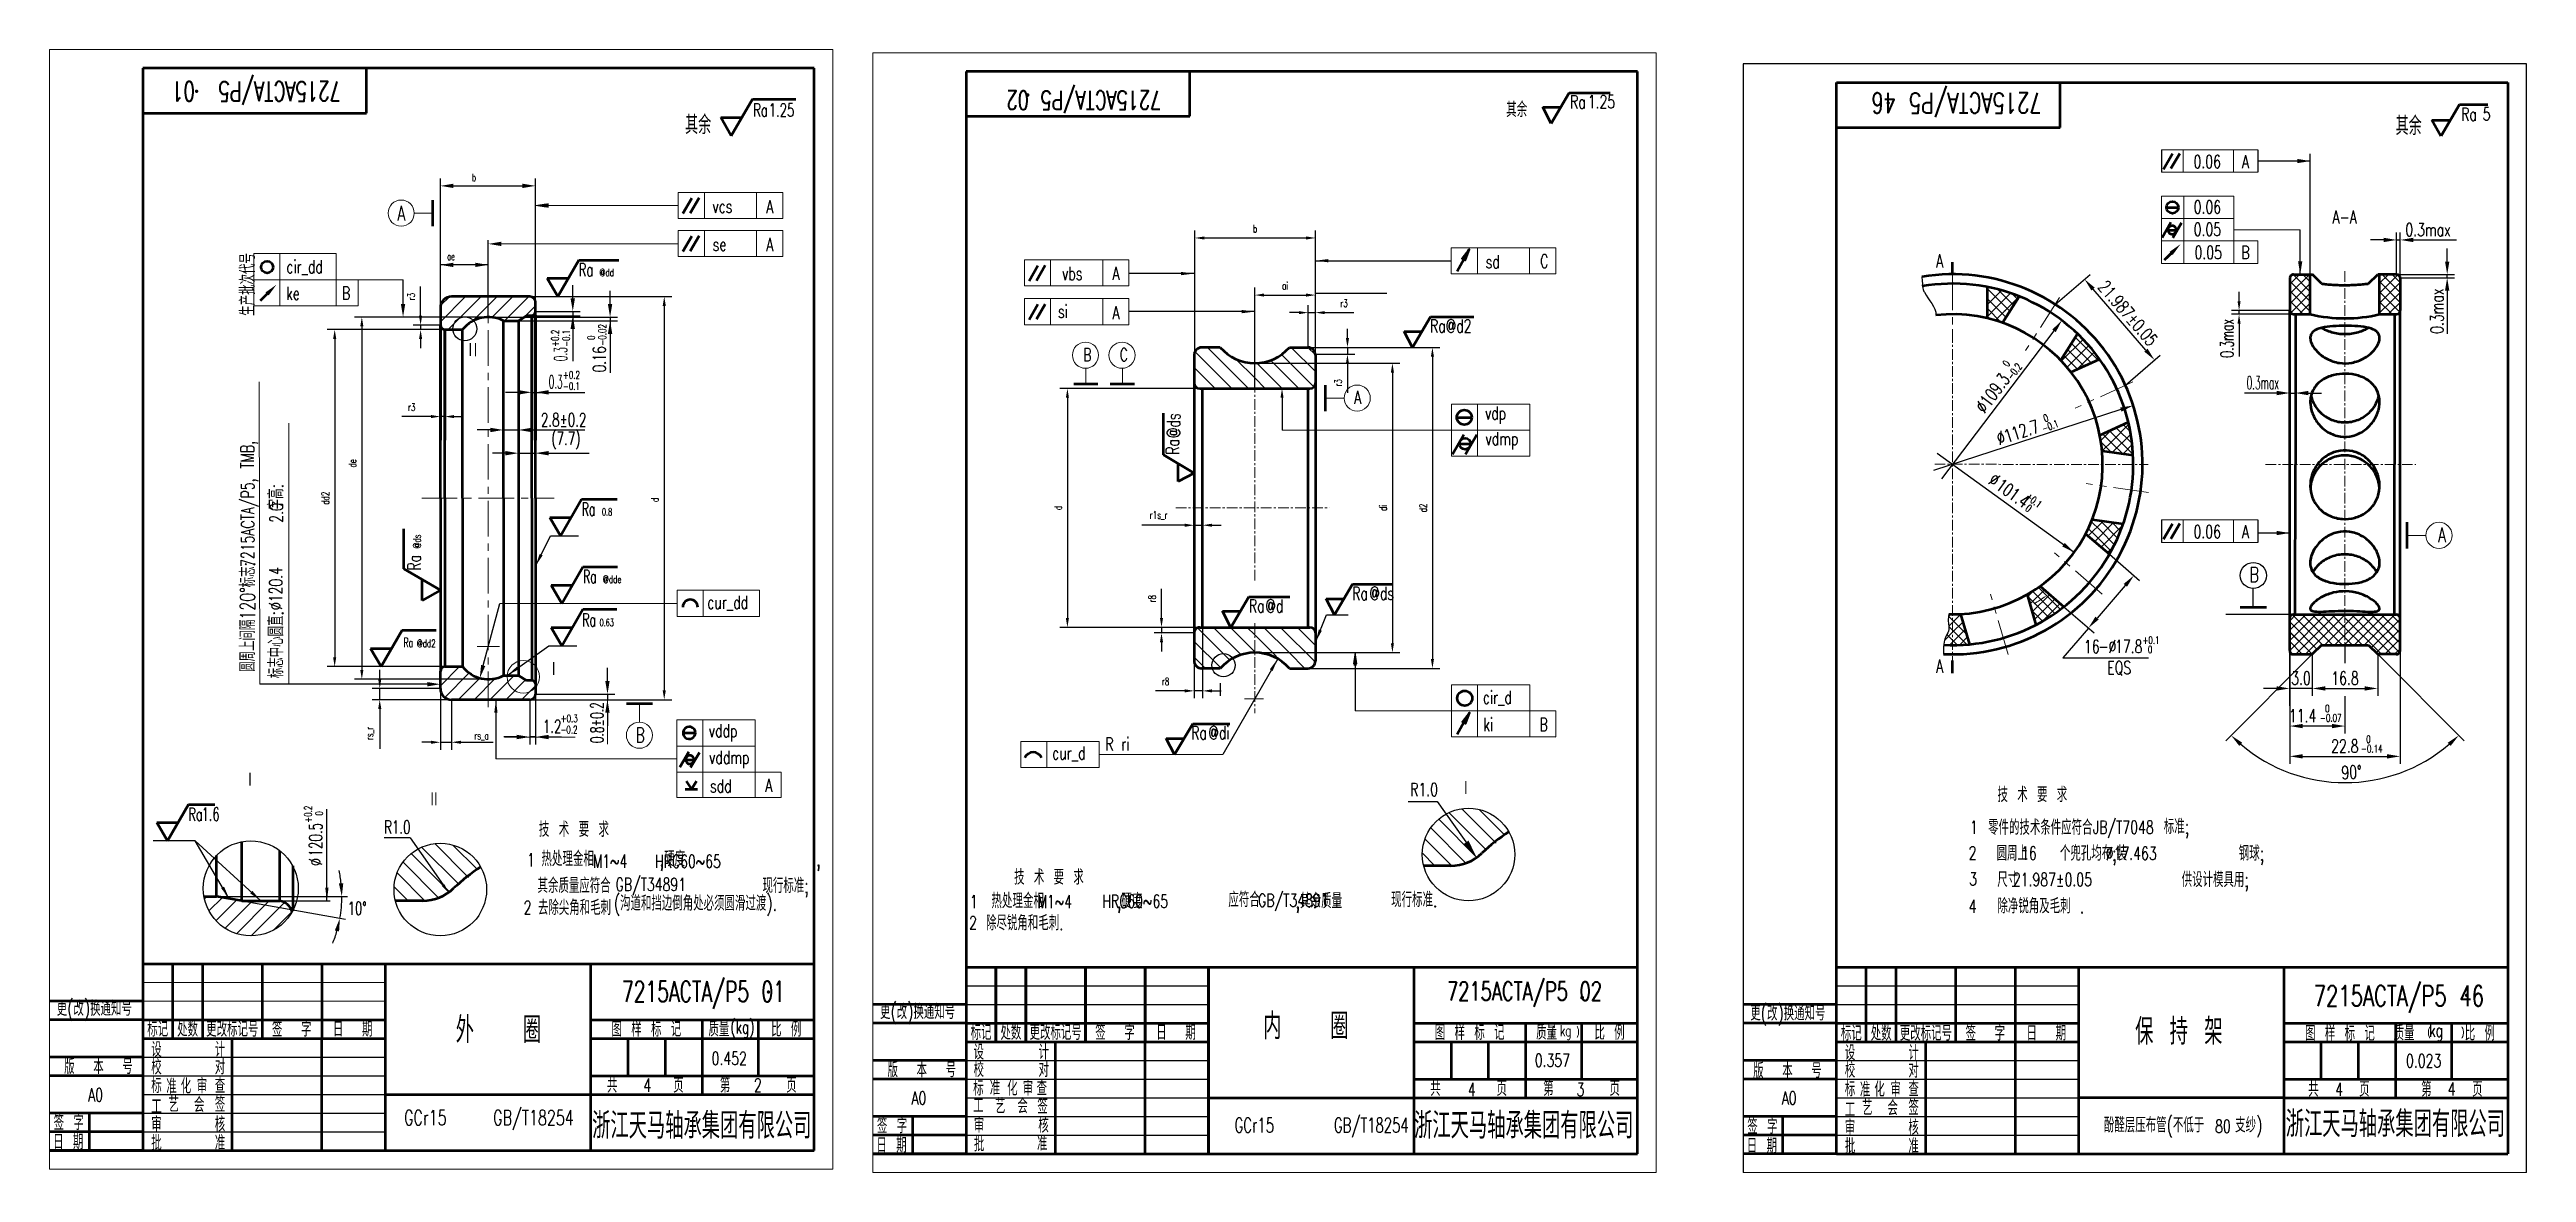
# Model space of a CAD drawing. Header units: millimetres. Extents: x 260 to 24115, y -110 to 18185.
# Drawn here: x 498 to 1162, y -110 to 191 of the extents above; entities that cross this region are included whole.
import ezdxf
from ezdxf.enums import TextEntityAlignment as Align

# ---------------------------------------------------------------- set-up
doc = ezdxf.new("R2010")
doc.units = ezdxf.units.MM
doc.header["$LTSCALE"] = 0.3
doc.linetypes.add('CENTER', pattern=[50.8, 31.75, -6.35, 6.35, -6.35])
for name, color, linetype, lineweight in [('1', 7, 'Continuous', 50), ('2', 7, 'Continuous', 20), ('3', 7, 'CENTER', 20), ('8', 7, 'Continuous', 20), ('90', 7, 'Continuous', 20), ('中心线', 7, 'CENTER', 18), ('文字', 7, 'Continuous', 15), ('粗实线', 7, 'Continuous', 50), ('细实线', 7, 'Continuous', 20)]:
    doc.layers.add(name, color=color, linetype=linetype, lineweight=lineweight)
doc.layers.add('Bstart', color=7, linetype='Continuous')
doc.styles.add('HZ', font='txt.shx', dxfattribs={"width": 0.7, "bigfont": 'HZTXT.shx'})
doc.styles.add('HZ 小', font='txt.shx', dxfattribs={"width": 0.7, "bigfont": 'hztxt.shx'})
doc.styles.add('HZTXT', font='txt.shx', dxfattribs={"width": 0.7, "bigfont": 'hztxt.shx'})
doc.dimstyles.new('1.1水平线性1：1', dxfattribs={"dimtxt": 3.5, "dimasz": 3.5, "dimexe": 2, "dimexo": 0, "dimgap": 1, "dimtad": 1, "dimdec": 7, "dimdsep": 46, "dimtxsty": 'HZ 小', "dimcen": 0, "dimdle": 7, "dimclre": 256, "dimadec": 3, "dimazin": 2, "dimtfac": 0.514286, "dimtdec": 7, "dimtix": 1, "dimtmove": 0, "dimatfit": 3, "dimfxl": 1, "dimtolj": 1, "dimarcsym": 0})
doc.dimstyles.new('HC_GBDIM1', dxfattribs={"dimtxt": 2, "dimasz": 2.5, "dimexe": 2, "dimexo": 0, "dimgap": 1.5, "dimtad": 1, "dimdec": 1, "dimzin": 0, "dimdsep": 46, "dimtxsty": 'HZ', "dimcen": 2.5, "dimadec": 0, "dimazin": 0, "dimtfac": 0.714286, "dimtdec": 1, "dimtmove": 0, "dimatfit": 3, "dimfxl": 1, "dimtzin": 0, "dimlwd": -1, "dimlwe": -1, "dimarcsym": 0})

msp = doc.modelspace()

# ---------------------------------------------------------------- texts
at = {"style": 'HZ 小', "width": 0.7}
msp.add_text('其余', height=5, dxfattribs=at).set_placement((1126.66273376, 167.60376145))
for s, rotation, p in [('21.987%%P0.05', 310.9090909091, (1046.66135966, 126.7493099)), ('%%c109.3', 52.781069065, (1016.50605032, 92.82757414)), ('∅', 324.1228512444, (1017.2325893, 74.44422586)), ('101.4', 324.1228512444, (1019.21776412, 73.00840522))]:
    msp.add_text(s, height=3.5, rotation=rotation, dxfattribs=at).set_placement(p)
at = {"color": 0, "linetype": 'Continuous', "style": 'HZ 小', "width": 0.666}
for s, p in [('0.16', (646.85235383, 104.04852975)), ('120.5', (570.81824469, -25.68001204))]:
    msp.add_text(s, height=3.5, rotation=90, dxfattribs=at).set_placement(p)
at = {"color": 0, "linetype": 'Continuous', "style": 'HZ 小', "width": 0.7}
msp.add_text('B', height=4, dxfattribs=at).set_placement((1087.50785375, 47.84897758))
at = {"color": 7, "style": 'HZ 小', "width": 0.7}
for s, p in [('M1~4', (643.38575347, -28.69427202)), ('HRC60~65', (660.05627838, -28.74900992)), ('A0', (962.08966768, -92.16678361))]:
    msp.add_text(s, height=3.5, dxfattribs=at).set_placement(p)
for s, height, p in [('GB/T34891', 3.5, (658.90627261, -33.4336137)), ('酚醛层压布管(不低于   支纱)', 4, (1069.69870539, -97.916547))]:
    msp.add_text(s, height=height, dxfattribs=at).set_placement(p, align=Align.MIDDLE)
at = {"color": 0, "style": 'HZ', "width": 0.7}
for s, p in [('M1~4', (762.60116722, -39.53930526)), ('HRC60~65', (779.95584551, -39.43049026)), ('GB/T34891', (821.71361454, -39.16669517))]:
    msp.add_text(s, height=3.5, dxfattribs=at).set_placement(p)
at = {"color": 0, "style": 'HZ 小', "width": 0.7}
msp.add_text('    (      )', height=2, dxfattribs=at).set_placement((1137.43649838, -72.84280218), align=Align.MIDDLE)
for s, insert, char_height, width, attachment_point, style in [('Ra', (905.33734572, 174.75108574), 3.5, 5.8625, 7, 'HZ'), ('Ra', (905.33734572, 174.75108574), 3.5, 5.8625, 7, 'HZ'), ('1.25', (910.07991415, 174.79020846), 3.5, 2.345, 7, 'HZ'), ('1', (744.47295139, -39.5408126), 3.5, 2.45, 7, 'HZTXT'), ('{\\W0.666667;(     )}', (904.10313926, -72.88634078), 2, 12.000006, 5, 'HZ'), ('A0', (728.77922564, -92.16678338), 3.5, 5.27625, 7, 'HZ')]:
    msp.add_mtext(s, dxfattribs=dict(insert=insert, char_height=char_height, width=width, attachment_point=attachment_point, style=style))
at = {"char_height": 3.5, "attachment_point": 5, "style": 'HZ 小'}
for s, insert in [('\\A1;0.3max{}{{\\H0.7x;}{}}', (1135.37309439, 142.25933167)), ('\\A1;{\\W0.5;0.3max}', (1091.07184562, 101.24028003)), ('\\A1;11.4', (1101.74797236, 12.01193398))]:
    msp.add_mtext(s, dxfattribs=dict(at, insert=insert))
for s, insert, rotation in [('\\A1;0.3max{}{{\\H0.7x;}{}}', (1137.74477712, 120.44020679), 90), ('\\A1;∅112.7', (1025.34850846, 87.96143289), 18.023257108)]:
    msp.add_mtext(s, dxfattribs=dict(at, insert=insert, rotation=rotation))
at = {"color": 0, "char_height": 3.5}
for s, insert, width, attachment_point, style in [('{\\W0.7;Ra}', (867.79765206, 114.7110407), 6.125, 7, 'HZ 小'), ('{\\fSimSun|b0|i0|c118|p0;Ⅰ}', (608.84606805, 111.90166121), 3.4005361856, 1, 'HZ 小'), ('{\\fSimSun|b0|i0|c118|p0;Ⅰ}', (610.24443199, 111.86456362), 3.4005361856, 1, 'HZ 小'), ('{\\W0.666;2.8%%P0.2}', (629.44499723, 89.56686903), 17.4825, 7, 'HZ 小'), ('{\\W0.666;(7.7)}', (632.24488284, 83.4207147), 11.655, 7, 'HZ 小'), ('Ra', (846.9505612, 43.03254067), 5.8625, 7, 'HZ'), ('Ra', (819.24622069, 39.7110407), 5.8625, 7, 'HZ'), ('{\\fSimSun|b0|i0|c118|p0;Ⅰ}', (631.18733942, 26.45873128), 3.4005361856, 1, 'HZ 小'), ('{\\fSimSun|b0|i0|c118|p0;Ⅰ}', (809.93832096, 20.81220017), 5.1908579704, 1, 'HZ'), ('{\\W0.666;1.2}', (629.95399456, 7.42805866), 6.41025, 7, 'HZ 小'), ('Ra', (803.76352063, 5.70033928), 5.8625, 7, 'HZ'), ('R', (780.75561342, 2.68744824), 2.345, 7, 'HZ'), ('{\\fSimSun|b0|i0|c118|p0;Ⅰ}', (549.7872141, -3.19372351), 3.4005361856, 1, 'HZ 小'), ('{\\fSimSun|b0|i0|c118|p0;Ⅱ}', (599.10160302, -8.49743735), 8.4659167931, 1, 'HZ 小'), ('{\\W0.667;R1.0}', (587.3954581, -19.56287864), 9.338, 7, 'HZ 小'), ('{\\W0.7;A0}', (508.05753114, -91.3025848), 5.5125, 7, 'HZ 小')]:
    msp.add_mtext(s, dxfattribs=dict(at, insert=insert, width=width, attachment_point=attachment_point, style=style))
at = {"color": 3, "insert": (1081.44920731, 113.18223955), "char_height": 3.5, "attachment_point": 5, "rotation": 90, "style": 'HZ 小'}
msp.add_mtext('{\\W0.6;0.3max}', dxfattribs=at)
at = {"color": 0, "char_height": 3.5, "rotation": 90}
for s, insert, width, attachment_point, style in [('{\\W0.5;0.3}', (636.47356189, 107.0249881), 6.41025, 7, 'HZ 小'), ('@ds', (800.78174851, 89.73144105), 9.96625, 8, 'HZ'), ('Ra', (800.57060207, 81.98520379), 5.8625, 7, 'HZ'), ('{\\W0.6;0.8%%P0.2}', (646.21250591, 4.67223341), 6.41025, 7, 'HZ 小')]:
    msp.add_mtext(s, dxfattribs=dict(at, insert=insert, width=width, attachment_point=attachment_point, style=style))
at = {"color": 1, "char_height": 3.5, "style": 'HZ'}
for s, insert, width, attachment_point in [('R1.0', (862.48693949, -9.50069488), 8.79375, 7), ('{\\fSimSun|b0|i0|c118|p0;Ⅰ}', (875.73644682, -5.42187772), 5.1908579704, 1)]:
    msp.add_mtext(s, dxfattribs=dict(at, insert=insert, width=width, attachment_point=attachment_point))
at = {"color": 0, "linetype": 'Continuous', "insert": (570.81824469, -28.18001204), "char_height": 3.5, "width": 2.331, "attachment_point": 7, "rotation": 90, "style": 'HZ 小'}
msp.add_mtext('{\\W0.666;%%C}', dxfattribs=at)
at = {"layer": '2', "style": 'HZ 小', "width": 0.7}
for s, height, p in [('Ra', 3.5, (1144.2315172, 171.43912239)), ('5', 3.5, (1150.01880586, 171.5294537)), ('A', 3.5, (1085.44429733, 158.75046649)), ('B', 3.5, (1085.31919766, 134.4084984)), ('A', 3.5, (1085.44429733, 59.58361532)), ('  技 术 要 求', 4, (1014.9479422, -11.10580509)), ('  圆周上   个兜孔均布;装           钢球;', 4, (1014.70895495, -26.80822231)), ('  尺寸                供设计模具用;', 4, (1014.88540777, -33.88076028)), ('  除净锐角及毛刺 .', 4, (1014.93192652, -40.92808232)), ('保 持 架', 7, (1056.83056045, -76.09812281)), ('4', 3.5, (1140.62281388, -89.76184577)), ('4', 3.5, (1110.46767105, -89.85408571)), ('80', 3.5, (1078.27056308, -99.72750093))]:
    msp.add_text(s, height=height, dxfattribs=at).set_placement(p)
at = {"layer": '2', "color": 0, "style": 'HZ', "width": 0.7}
for s, p in [('圆周上间隔120%%D标志:                        生产批次代号      ', (552.8018168, 23.78393103)), ('标志中心圆直:          字高:', (560.41365964, 22.09300067))]:
    msp.add_text(s, height=4, rotation=90, dxfattribs=at).set_placement(p)
msp.add_text('  热处理金相       ,硬度               ,其余质量      ', height=4.025, dxfattribs=at).set_placement((745.20017903, -39.5768802))
at = {"layer": '2', "style": 'HZ 小', "width": 0.7}
msp.add_text('浙江天马轴承集团有限公司', height=7, dxfattribs=at).set_placement((1126.60624997, -100.88165069), align=Align.CENTER)
at = {"layer": '2', "insert": (775.025555, 181.09782059), "char_height": 5, "attachment_point": 8, "rotation": 180, "style": 'HZ'}
msp.add_mtext('7215ACTA/P5 02', dxfattribs=at)
at = {"layer": '2', "color": 0}
for s, insert, char_height, width, attachment_point, style in [('{\\W0.7;其余}', (668.09989584, 167.86265721), 5, 10.0625, 7, 'HZ 小'), ('{\\W0.7;A}', (689.86025486, 146.70921459), 3.5, 2.45, 7, 'HZ 小'), ('{\\W0.7;A}', (689.86025486, 136.54170772), 3.5, 2.45, 7, 'HZ 小'), ('C', (897.32947123, 132.06880306), 3.5, 2.345, 7, 'HZ'), ('{\\W0.7;B}', (576.11623982, 123.51041224), 3.5, 2.45, 7, 'HZ 小'), ('A', (782.64368024, 128.82712862), 3.5, 2.345, 7, 'HZ'), ('A', (782.64146268, 118.27964014), 3.5, 2.345, 7, 'HZ'), ('B', (774.82871417, 106.99960677), 3.5, 2.345, 7, 'HZ'), ('C', (784.62637151, 106.99960677), 3.5, 2.345, 7, 'HZ'), ('A', (847.44055069, 95.60549896), 3.5, 2.345, 7, 'HZ'), ('B', (897.18633577, 7.93197177), 3.5, 2.345, 7, 'HZ'), ('{\\W0.7;A}', (689.56344815, -8.35504528), 3.5, 2.45, 7, 'HZ 小'), ('{\\W0.7;技 术 要 求}', (628.89351818, -20.437321), 4.025, 29.02025, 7, 'HZ 小'), ('{\\W0.7;(沟道和挡边倒角处必须圆滑过渡).}', (648.99104315, -41.54804929), 4, 45.1756115062, 7, 'HZ 小'), ('应符合              现行标准.', (813.74066517, -35.23481679), 4.025, 62.2942254815, 1, 'HZ'), ('{\\W0.7;外   圈}', (606.6153822, -75.65108285), 7, 35.4025, 7, 'HZ 小'), ('{\\W0.7;4}', (656.91563375, -88.71129693), 3.5, 2.45, 7, 'HZ 小'), ('{\\W0.7;2}', (686.54897002, -88.71129693), 3.5, 2.45, 7, 'HZ 小'), ('{\\C256;浙江天马轴承集团有限公司}', (672.57411343, -101.30202211), 7, 71.60125, 8, 'HZ 小')]:
    msp.add_mtext(s, dxfattribs=dict(at, insert=insert, char_height=char_height, width=width, attachment_point=attachment_point, style=style))
at = {"layer": '2'}
for s, insert, char_height, width, attachment_point, style in [('其余', (888.23043893, 172.42017504), 4.025, 7.75315625, 7, 'HZ'), ('其余', (888.23043893, 172.42017504), 4.025, 7.75315625, 7, 'HZ'), (' 热处理金相       ,硬度              ,', (627.068499, -29.5348195), 4.025, 110.586875, 7, 'HZ 小'), ('内   圈', (823.06012726, -74.65897936), 7, 33.18175, 7, 'HZ'), ('{\\Ftxt.shx,hztxt.shx|c134;浙江天马轴承集团有限公司}', (892.92839013, -101.27428187), 7, 71.60125, 8, 'HZ')]:
    msp.add_mtext(s, dxfattribs=dict(at, insert=insert, char_height=char_height, width=width, attachment_point=attachment_point, style=style))
at = {"layer": '8', "color": 0, "linetype": 'Continuous', "style": 'HZ 小', "width": 0.7}
msp.add_text('A', height=4, dxfattribs=at).set_placement((1138.0162232, 58.50400571))
at = {"layer": '8', "color": 0, "linetype": 'Continuous', "char_height": 4, "width": 2.664, "attachment_point": 7, "style": 'HZ 小'}
for s, insert in [('{\\W0.666;A}', (590.9855389, 144.68216888)), ('{\\W0.666;B}', (654.85067877, 4.85975737))]:
    msp.add_mtext(s, dxfattribs=dict(at, insert=insert))
at = {"layer": '90', "color": 0, "linetype": 'Continuous', "style": 'HZ 小', "width": 0.67}
msp.add_text('7215ACTA/P5  01', height=5.3, rotation=180, dxfattribs=at).set_placement((575.85553619, 181.99180582))
at = {"layer": '90', "style": 'HZ 小', "width": 0.7}
for s, height, rotation, p in [('7215ACTA/P5 46', 5.5, 180, (1031.82040705, 178.94689761)), (' 0', 2, 52.618294612, (1021.97571187, 104.33245431)), ('-0.2', 2, 52.618294612, (1023.8648688, 101.86911479)), ('-0.1', 2, 21.1801622453, (1032.29753062, 87.89170213)), ('0', 2, 21.1801622453, (1032.69427224, 90.64524797)), (' 0', 2, 322.618294612, (1026.22224724, 67.96025366)), ('+0.1', 2, 322.618294612, (1027.27377661, 70.32249836))]:
    msp.add_text(s, height=height, rotation=rotation, dxfattribs=at).set_placement(p)
for s, height, p in [('0.06', 3.5, (1072.48905282, 158.74132275)), ('0.06', 3.5, (1072.53837477, 146.57964186)), ('A-A', 3.5, (1109.72082711, 143.9190257)), ('0.05', 3.5, (1072.53837477, 140.57964186)), ('A', 3.5, (1003.4642547, 132.16333261)), ('0.05', 3.5, (1072.75104116, 134.40830962)), ('0.06', 3.5, (1072.48905282, 59.57447158)), ('+0.1', 2, (1058.83344463, 31.28107756)), ('A', 3.5, (1003.4642547, 23.56098164)), ('16', 3.5, (1043.12207988, 28.80720931)), ('-%%C', 3.5, (1046.99355846, 28.86511987)), ('EQS', 3.5, (1049.37735782, 23.16141668)), ('17.8', 3.5, (1051.43947478, 28.83623846)), ('0', 2, (1060.24321131, 28.78107756)), ('0', 2, (1107.76427713, 12.95594795)), ('-0.07', 2, (1106.41752373, 10.43314678)), ('0', 2, (1118.75964783, 4.71832667)), ('-0.14', 2, (1117.40827371, 2.1955255)), ('1', 3.5, (1012.57120862, -19.59021363)), ('JB/T7048', 3.5, (1045.53241171, -19.59102847)), ('2', 3.5, (1012.21423964, -26.48157612)), ('16', 3.5, (1026.25033204, -26.54069876)), ('%%C17.463', 3.5, (1048.96949296, -26.60364468)), ('3', 3.5, (1012.33208594, -33.45416211)), ('21.987%%P0.05', 3.5, (1024.05690965, -33.61047516)), ('4', 3.5, (1012.23913507, -40.80880996)), ('7215ACTA/P5 46', 5.5, (1104.7037615, -65.77341722)), ('0.023', 3.5, (1129.459381, -82.18830229))]:
    msp.add_text(s, height=height, dxfattribs=at).set_placement(p)
at = {"layer": '90', "color": 0, "style": 'HZ', "width": 0.7}
for s, p in [('TMB,', (552.48813708, 78.22785939)), ('7215ACTA/P5,', (552.58859701, 51.89006097)), ('2.0', (560.29589622, 63.75013295)), ('%%C120.4', (560.12279238, 40.33503979))]:
    msp.add_text(s, height=3.5, rotation=90, dxfattribs=at).set_placement(p)
at = {"layer": '90', "color": 0, "linetype": 'Continuous', "style": 'HZ 小', "width": 0.67}
msp.add_text('7215ACTA/P5 01', height=5.5, dxfattribs=at).set_placement((651.15586014, -64.63805794))
at = {"layer": '90', "color": 0, "style": 'HZ', "width": 0.65}
msp.add_text('GCr15      GB/T18254', height=4, dxfattribs=at).set_placement((815.40341939, -99.66863664))
at = {"layer": '90', "color": 0, "style": 'HZ 小'}
for s, insert, char_height, width, attachment_point in [('{\\W0.65;Ra }', (688.30561528, 172.54372395), 3.5, 6.825, 8), ('{\\W0.65;1.25}', (693.93967189, 172.55449592), 3.5, 2.275, 8), ('{\\W0.65;Ra }', (641.52031701, 129.76362548), 3.5, 6.825, 8), ('{\\W0.5;0.3}', (631.5301866, 99.73739093), 3.5, 6.7375, 7), ('+0.2', (635.35754633, 102.33212793), 2, 5.95, 7), ('-0.1', (635.35754633, 99.33212793), 2, 5.95, 7), ('{\\W0.6;Ra }', (642.19063804, 65.62339305), 3.5, 6.3, 8), ('{\\W0.6;Ra }', (642.58083656, 47.57683368), 3.5, 6.3, 8), ('{\\W0.6;Ra }', (642.34222048, 35.96335495), 3.5, 6.3, 8), ('{\\W0.6;Ra }', (593.92890051, 30.38211836), 2.5, 6.3, 8), ('-0.2', (634.69998039, 7.29895894), 2, 5.95, 7), ('+0.3', (634.76519208, 10.29673384), 2, 5.6, 7), ('{\\W0.65;Ra }', (536.84949799, -16.13053564), 3.5, 6.825, 8), ('{\\W0.65;1.6}', (540.89021294, -16.09774873), 3.5, 5.6875, 8), ('{\\W0.6;1}', (625.83468592, -28.32644837), 3.5, 1.05, 7), ('{\\W0.65;10%%D}', (577.64629304, -41.33821096), 3.5, 6.825, 7), ('0.452', (675.21696297, -81.53483101), 3.5, 12.8625, 7), ('GCr15     GB/T18254', (592.77355777, -98.98675351), 4, 67.2, 7)]:
    msp.add_mtext(s, dxfattribs=dict(at, insert=insert, char_height=char_height, width=width, attachment_point=attachment_point))
at = {"layer": '90', "color": 0, "rotation": 90, "style": 'HZ 小'}
for s, insert, char_height, width, attachment_point in [('+0.2', (634.23679434, 110.89414481), 2, 5.95, 7), ('-0.1', (637.23679434, 110.89414481), 2, 5.95, 7), ('{\\W0.7;0}', (643.91251901, 112.70599011), 2, 1.05, 7), ('-0.02', (646.91251901, 111.20599011), 2, 7.7, 7), ('{\\W0.7;Ra}', (597.22936273, 53.05382785), 3.5, 6.125, 8), ('{\\W0.7;+0.2}', (568.01436582, -16.63853563), 2, 5.95, 7), ('{\\W0.7; 0}', (571.01436582, -15.99870862), 2, 3.15, 7)]:
    msp.add_mtext(s, dxfattribs=dict(at, insert=insert, char_height=char_height, width=width, attachment_point=attachment_point))
at = {"layer": '90', "color": 2, "insert": (895.8924536, -82.03912962), "char_height": 3.5, "width": 12.31125, "attachment_point": 7, "style": 'HZ'}
msp.add_mtext('0.357', dxfattribs=at)
at = {"layer": 'Bstart', "color": 0}
for s, insert, char_height, width, attachment_point, style in [('{\\Ftxt,hztxt|c0;b}', (610.95820212, 155.26457853), 2, 5.5125, 7, 'HZ'), ('vcs', (675.43379508, 146.76334431), 3.5, 12.8625, 7, 'HZ'), ('cir_dd', (561.22220621, 130.26026827), 3.5, 12.8625, 7, 'HZ'), ('se', (675.49986241, 136.58485934), 3.5, 12.8625, 7, 'HZ'), ('sd', (882.70883165, 131.94077259), 3.5, 11.13875, 7, 'HZ'), ('ke', (561.14020679, 123.43953728), 3.5, 16.5375, 7, 'HZ'), ('@dd', (647.07871704, 129.77439745), 2, 9.66875, 8, 'HZ'), ('vbs', (769.17142364, 128.77787678), 3.5, 12.31125, 7, 'HZ'), ('si', (768.05639112, 118.61665568), 3.5, 12.31125, 7, 'HZ'), ('@d2', (875.47168229, 114.72648531), 3.5, 10.4125, 8, 'HZ 小'), ('vdp', (882.5164363, 90.21098895), 3.5, 12.31125, 7, 'HZ'), ('vdmp', (882.67660909, 83.37160277), 3.5, 12.31125, 7, 'HZ'), ('{\\W0.6;0.8}', (647.19179476, 65.63351407), 2, 5.775, 8, 'HZ'), ('  @dde', (647.28107465, 47.58760564), 2, 12.7298912196, 8, 'HZ'), ('@ds', (854.83614934, 43.08855774), 3.5, 9.96625, 8, 'HZ'), ('cur_dd', (674.05644571, 40.32745741), 3.5, 12.8625, 7, 'HZ'), ('@d', (823.65241288, 39.6938991), 3.5, 9.96625, 7, 'HZ'), ('{\\W0.6;0.63}', (647.10109163, 35.99518247), 2, 8.925, 8, 'HZ'), ('@dd2', (598.68777167, 30.41394588), 2, 8.925, 8, 'HZ'), ('cir_d', (881.978945, 14.87390316), 3.5, 14.65625, 7, 'HZ'), ('vddp', (674.46778678, 5.0856), 3.5, 12.8625, 7, 'HZ'), ('@di', (811.2061524, 5.74316369), 3.5, 5.27625, 8, 'HZ'), ('ki', (882.07009591, 7.93238988), 3.5, 12.31125, 7, 'HZ'), ('vddmp', (674.54545229, -2.0566), 3.5, 12.8625, 7, 'HZ'), ('cur_d', (766.51683639, -0.04019008), 3.5, 12.31125, 7, 'HZ'), (' ri', (782.84367454, 2.68552642), 3.5, 10.5525, 7, 'HZ'), ('sdd', (674.7921029, -8.53177369), 3.5, 11.6375, 7, 'HZ')]:
    msp.add_mtext(s, dxfattribs=dict(at, insert=insert, char_height=char_height, width=width, attachment_point=attachment_point, style=style))
at = {"layer": 'Bstart', "color": 0, "insert": (604.34044804, 134.09644662), "char_height": 2, "attachment_point": 7, "style": 'HZ'}
msp.add_mtext('{\\Ftxt,hztxt|c134;\\W0.6;ae}', dxfattribs=at)
at = {"layer": 'Bstart', "color": 0, "insert": (597.22936273, 58.70299027), "char_height": 2, "width": 6.25625, "attachment_point": 8, "rotation": 90, "style": 'HZ'}
msp.add_mtext('@ds', dxfattribs=at)
at = {"layer": '文字', "style": 'HZ 小', "width": 0.7}
for s, p in [('零件的技术条件应符合', (1017.41426448, -19.89264192)), ('标准;', (1064.5244682, -19.65710542)), ('其余质量应符合               现行标准;', (628.54379258, -35.47522462))]:
    msp.add_text(s, height=4, dxfattribs=at).set_placement(p)
for s, p in [('更(改)换通知号', (963.74185707, -67.9207097)), ('版  本  号 ', (964.87361082, -82.84280241)), ('签 字', (956.90925731, -97.84280241)), ('日 期', (956.76348992, -103.03109964))]:
    msp.add_text(s, height=4, dxfattribs=at).set_placement(p, align=Align.MIDDLE)
at = {"layer": '文字', "color": 0, "style": 'HZ 小', "width": 0.7}
for s, height, p in [('标记', 4, (980.74780885, -72.84280218)), ('处数', 4, (988.74780885, -72.84280218)), ('更改标记号', 4, (1000.74353645, -72.84280218)), ('签  字', 4, (1016.67248281, -72.84280218)), ('日  期', 4, (1033.01339795, -72.84280218)), ('图 样 标 记', 4, (1111.74780885, -72.84280218)), ('质量    ', 4, (1133.91732501, -72.77790515)), ('kg', 3.5, (1137.48332176, -72.84280218)), ('比 例', 4, (1149.24776146, -72.84280218)), ('共    页', 4, (1111.46150367, -87.86198627)), ('第    页', 4, (1141.74780885, -87.84280218))]:
    msp.add_text(s, height=height, dxfattribs=at).set_placement(p, align=Align.MIDDLE)
at = {"layer": '文字', "color": 2, "insert": (756.29882967, -33.23615981), "char_height": 4, "width": 27.604, "attachment_point": 7, "style": 'HZ'}
msp.add_mtext('技 术 要 求', dxfattribs=at)
at = {"layer": '文字', "color": 1, "char_height": 3.5, "width": 2.45, "attachment_point": 7, "style": 'HZ'}
for insert in [(624.81986276, -41.10988544), (744.2388593, -45.1916056)]:
    msp.add_mtext('2', dxfattribs=dict(at, insert=insert))
at = {"layer": '文字', "color": 0}
for s, insert, char_height, width, attachment_point, style in [('{\\W0.7;去除尖角和毛刺}', (628.65296079, -41.40759353), 4, 28.735, 7, 'HZ 小'), ('{\\W0.7;更(改)换通知号}', (509.70972053, -67.05651089), 4, 30.52, 5, 'HZ 小'), ('{\\W0.7;标记}', (526.71567231, -71.97860336), 4, 8.155, 5, 'HZ 小'), ('{\\W0.7;处数}', (534.71567231, -71.97860336), 4, 8.015, 5, 'HZ 小'), ('{\\W0.7;更改标记号}', (546.71139991, -71.97860336), 4, 20.65, 5, 'HZ 小'), ('{\\W0.7;签  字}', (562.64034628, -71.97860336), 4, 16.135, 5, 'HZ 小'), ('{\\W0.7;日  期}', (578.98126142, -71.97860336), 4, 15.4, 5, 'HZ 小'), ('{\\W0.7;图 样 标 记}', (657.71567231, -71.97860336), 4, 28.665, 5, 'HZ 小'), ('{\\W0.7;质量    }', (677.16270681, -71.91370634), 4, 7.98, 5, 'HZ 小'), ('{\\W0.666667;(kg)}', (683.45118522, -71.97860336), 3.5, 10.50000525, 5, 'HZ 小'), ('{\\W0.7;比 例}', (695.21562492, -71.97860336), 4, 11.725, 5, 'HZ 小'), ('{\\W0.7;版  本  号 }', (510.84147428, -81.9786036), 4, 29.435, 5, 'HZ 小'), ('校   ', (526.38214654, -82.1075206), 4, 3.955, 5, 'HZ 小'), ('设   ', (526.38214654, -77.42797278), 4, 3.885, 5, 'HZ 小'), (' 计', (542.17193296, -77.42797278), 4, 8.26, 5, 'HZ 小'), ('{\\W0.7;设}', (746.83343207, -78.1168038), 4, 3.745, 5, 'HZ'), ('{\\W0.7; 计}', (762.99751419, -78.1168038), 4, 8.26, 5, 'HZ'), ('标   ', (526.38214654, -87.1075206), 4, 4.165, 5, 'HZ 小'), ('准', (530.41133344, -87.29648548), 4, 3.64, 5, 'HZ 小'), ('化', (534.28245342, -87.20847435), 4, 3.64, 5, 'HZ 小'), ('审', (538.59756476, -87.20061597), 4, 3.36, 5, 'HZ 小'), (' 查', (542.17193296, -87.1075206), 4, 8.26, 5, 'HZ 小'), (' 对', (542.17193296, -82.1075206), 4, 8.4, 5, 'HZ 小'), ('共      页', (657.42936713, -86.99778746), 4, 24.535, 5, 'HZ 小'), ('第      页', (687.71567231, -86.97860336), 4, 24.5, 5, 'HZ 小'), ('{\\W0.7;标}', (746.73351758, -87.75476586), 4, 4.095, 5, 'HZ'), ('{\\W0.7;校}', (746.83343207, -82.79635162), 4, 3.92, 5, 'HZ'), ('{\\W0.7;准}', (751.17723632, -87.70023675), 4, 3.64, 5, 'HZ'), ('{\\W0.7;化}', (755.83591873, -87.75476586), 4, 3.64, 5, 'HZ'), ('{\\W0.7;审}', (760.00960049, -87.75476586), 4, 3.36, 5, 'HZ'), ('{\\W0.7;查}', (763.73689614, -87.75476586), 4, 3.745, 5, 'HZ'), ('{\\W0.7; 对}', (762.99751419, -82.79635162), 4, 8.4, 5, 'HZ'), ('工   ', (526.38214654, -92.66857305), 4, 3.745, 5, 'HZ 小'), ('艺', (530.99906503, -92.13618518), 4, 3.29, 5, 'HZ 小'), ('会', (537.82134151, -92.20061597), 4, 3.99, 5, 'HZ 小'), (' 签', (542.17193296, -92.1075206), 4, 8.295, 5, 'HZ 小'), ('{\\W0.7;工}', (746.71519329, -92.45302773), 4, 3.5, 5, 'HZ'), ('{\\W0.7;艺}', (752.58162778, -92.5292182), 4, 3.29, 5, 'HZ'), ('{\\W0.7;会}', (758.59854926, -92.50540868), 4, 3.99, 5, 'HZ'), ('{\\W0.7;签}', (763.93927384, -92.60540868), 4, 3.78, 5, 'HZ'), ('{\\W0.7;签 字}', (502.87712078, -96.9786036), 4, 11.935, 5, 'HZ 小'), ('审   ', (526.38214654, -97.42797278), 4, 3.675, 5, 'HZ 小'), (' 核', (542.17193296, -97.42797278), 4, 8.295, 5, 'HZ 小'), ('{\\W0.7;审}', (746.9201859, -97.70350318), 4, 3.36, 5, 'HZ'), ('{\\W0.7; 核}', (762.93444273, -97.70350318), 4, 8.295, 5, 'HZ'), ('{\\W0.7;日 期}', (502.73135338, -102.16690083), 4, 11.2, 5, 'HZ 小'), ('批   ', (526.38214654, -102.42797278), 4, 3.815, 5, 'HZ 小'), (' 准', (542.17193296, -102.42797278), 4, 8.26, 5, 'HZ 小'), ('{\\W0.7;批}', (746.93527546, -102.73239993), 4, 3.57, 5, 'HZ'), ('{\\W0.7;准}', (763.82884362, -102.55296969), 4, 3.64, 5, 'HZ')]:
    msp.add_mtext(s, dxfattribs=dict(at, insert=insert, char_height=char_height, width=width, attachment_point=attachment_point, style=style))
at = {"layer": '文字'}
for s, insert, char_height, width, attachment_point, style in [('{\\W0.7;除尽锐角和毛刺.}', (748.77640129, -45.50451833), 4, 28.91, 7, 'HZTXT'), ('7215ACTA/P5 02', (893.13534401, -65.94181299), 5, 51.925, 8, 'HZ'), ('{\\W0.7;更(改)换通知号}', (730.43141503, -67.92070947), 4, 30.52, 5, 'HZ'), ('{\\W0.7;标记}', (747.43736857, -72.84280218), 4, 8.155, 5, 'HZ'), ('{\\W0.7;处数}', (755.43736857, -72.84280218), 4, 8.015, 5, 'HZ'), ('{\\W0.7;更改标记号}', (767.43309617, -72.84280218), 4, 20.65, 5, 'HZ'), ('{\\W0.7;签  字}', (783.36204254, -72.84280218), 4, 16.135, 5, 'HZ'), ('{\\W0.7;日  期}', (799.70295768, -72.84280218), 4, 15.4, 5, 'HZ'), ('{\\W0.7;图 样 标 记}', (878.43736857, -72.84280218), 4, 28.665, 5, 'HZ'), ('{\\W0.7;质量    }', (899.04968619, -72.77790515), 4, 7.98, 5, 'HZ'), ('{\\W0.666667;kg}', (904.17288148, -72.84280218), 3, 5.0000025, 5, 'HZ'), ('{\\W0.7;比 例}', (915.93732119, -72.84280218), 4, 11.725, 5, 'HZ'), ('设   ', (980.41428308, -78.29217159), 4, 3.885, 5, 'HZ 小'), (' 计', (996.2040695, -78.29217159), 4, 8.26, 5, 'HZ 小'), ('{\\W0.7;版  本  号 }', (731.56316877, -82.84280218), 4, 29.435, 5, 'HZ'), ('{\\W0.7;共      页}', (878.15106339, -87.86198627), 4, 32.935, 5, 'HZ'), ('{\\W0.7;第      页}', (908.43736857, -87.84280218), 4, 32.9, 5, 'HZ'), ('标   ', (980.41428308, -87.97171941), 4, 4.165, 5, 'HZ 小'), ('校   ', (980.41428308, -82.97171941), 4, 3.955, 5, 'HZ 小'), ('准', (984.44346998, -88.16068429), 4, 3.64, 5, 'HZ 小'), ('化', (988.31458996, -88.07267317), 4, 3.64, 5, 'HZ 小'), ('审', (992.6297013, -88.06481478), 4, 3.36, 5, 'HZ 小'), (' 查', (996.2040695, -87.97171941), 4, 8.26, 5, 'HZ 小'), (' 对', (996.2040695, -82.97171941), 4, 8.4, 5, 'HZ 小'), ('4', (877.96096442, -89.8748669), 3.5, 2.345, 7, 'HZ'), ('3', (907.09286277, -89.8748669), 3.5, 2.345, 7, 'HZ'), ('工   ', (980.41428308, -93.53277186), 4, 3.745, 5, 'HZ 小'), ('艺', (985.03120157, -93.00038399), 4, 3.29, 5, 'HZ 小'), ('会', (991.85347804, -93.06481478), 4, 3.99, 5, 'HZ 小'), (' 签', (996.2040695, -92.97171941), 4, 8.295, 5, 'HZ 小'), ('{\\W0.7;签 字}', (723.59881527, -97.84280218), 4, 11.935, 5, 'HZ'), ('审   ', (980.41428308, -98.29217159), 4, 3.675, 5, 'HZ 小'), (' 核', (996.2040695, -98.29217159), 4, 8.295, 5, 'HZ 小'), ('{\\W0.7;日 期}', (723.45304788, -103.03109941), 4, 11.2, 5, 'HZ'), ('批   ', (980.41428308, -103.29217159), 4, 3.815, 5, 'HZ 小'), (' 准', (996.2040695, -103.29217159), 4, 8.26, 5, 'HZ 小')]:
    msp.add_mtext(s, dxfattribs=dict(at, insert=insert, char_height=char_height, width=width, attachment_point=attachment_point, style=style))

# ---------------------------------------------------------------- blocks, each defined once
blk = doc.blocks.new('*X12')
at = {"linetype": 'Continuous'}
blk.add_hatch(color=0, dxfattribs=at).paths.add_polyline_path([(-19525.86, 114.81), (-19525.42, 111.31), (-19526.3, 111.31)], flags=0)
at = {"color": 0, "linetype": 'Continuous'}
blk.add_line((-19525.86, 114.81), (-19525.86, 99.2), dxfattribs=at)
at = {"color": 0}
blk.add_line((-19525.86, 99.2), (-19525.86, 99.2), dxfattribs=at)
blk = doc.blocks.new('*X13')
at = {"linetype": 'Continuous'}
blk.add_hatch(color=0, dxfattribs=at).paths.add_polyline_path([(-19546.61, 113.15), (-19547.97, 109.9), (-19548.73, 110.33)], flags=0)
at = {"color": 0, "linetype": 'Continuous'}
blk.add_line((-19546.61, 113.15), (-19561.33, 87.53), dxfattribs=at)
at = {"color": 0}
blk.add_line((-19561.33, 87.53), (-19561.33, 87.53), dxfattribs=at)
blk = doc.blocks.new('*X14')
at = {"linetype": 'Continuous'}
blk.add_hatch(color=0, dxfattribs=at).paths.add_polyline_path([(-19569.02, 216.37), (-19572.52, 215.93), (-19572.52, 216.81)], flags=0)
at = {"color": 0, "linetype": 'Continuous'}
blk.add_line((-19569.02, 216.37), (-19586.54, 216.37), dxfattribs=at)
at = {"color": 0}
blk.add_line((-19586.54, 216.37), (-19586.54, 216.37), dxfattribs=at)
blk = doc.blocks.new('*X15')
at = {"linetype": 'Continuous'}
blk.add_hatch(color=0, dxfattribs=at).paths.add_polyline_path([(-19536.55, 219.81), (-19533.05, 220.25), (-19533.05, 219.38)], flags=0)
at = {"color": 0, "linetype": 'Continuous'}
blk.add_line((-19536.55, 219.81), (-19500.08, 219.81), dxfattribs=at)
at = {"color": 0}
blk.add_line((-19500.08, 219.81), (-19500.08, 219.81), dxfattribs=at)
blk = doc.blocks.new('*X16')
at = {"linetype": 'Continuous'}
blk.add_hatch(color=0, dxfattribs=at).paths.add_polyline_path([(-19552.76, 206.18), (-19556.26, 205.74), (-19556.26, 206.62)], flags=0)
at = {"color": 0, "linetype": 'Continuous'}
blk.add_line((-19552.76, 206.18), (-19586.54, 206.18), dxfattribs=at)
at = {"color": 0}
blk.add_line((-19586.54, 206.18), (-19586.54, 206.18), dxfattribs=at)
blk = doc.blocks.new('BLK', base_point=(1, 0))
for points in [[(0, 0), (1, 0), (0, 0.15), (0, -0.15), (1, 0)], [(0, 0.07), (0.5, 0), (0, -0.07)]]:
    blk.add_lwpolyline(points)
blk = doc.blocks.new('*X17')
at = {"linetype": 'Continuous'}
blk.add_hatch(color=0, dxfattribs=at).paths.add_polyline_path([(-19536.5, 117.6), (-19535.59, 121), (-19534.78, 120.68)], flags=0)
at = {"color": 0, "linetype": 'Continuous'}
blk.add_line((-19536.5, 117.6), (-19533.54, 124.9), dxfattribs=at)
at = {"color": 0}
blk.add_line((-19533.54, 124.9), (-19533.54, 124.9), dxfattribs=at)
blk = doc.blocks.new('*D25')
at = {"color": 0, "linetype": 'Continuous', "lineweight": -2, "transparency": 16777216}
for p, q in [((637.99, 123.86), (637.99, 127.36)), ((637.99, 120.36), (637.99, 119.19)), ((637.99, 115.69), (637.99, 112.19))]:
    blk.add_line(p, q, dxfattribs=at)
at = {"linetype": 'Continuous', "lineweight": -2, "transparency": 16777216}
for p, q in [((627.99, 120.36), (639.99, 120.36)), ((626.99, 119.19), (639.99, 119.19))]:
    blk.add_line(p, q, dxfattribs=at)
at = {"color": 0, "transparency": 16777216}
for points in [[(637.4, 123.86), (638.57, 123.86), (637.99, 120.36)], [(638.57, 115.69), (637.4, 115.69), (637.99, 119.19)]]:
    blk.add_solid(points, dxfattribs=at)
at = {"layer": 'Defpoints', "color": 0, "transparency": 16777216}
for p in [(627.99, 120.36), (626.99, 119.19), (637.99, 119.19)]:
    blk.add_point(p, dxfattribs=at)
blk = doc.blocks.new('*D26')
at = {"color": 0, "linetype": 'Continuous', "lineweight": -2, "transparency": 16777216}
for p, q in [((647.99, 122.34), (647.99, 125.84)), ((647.99, 118.84), (647.99, 117.84)), ((647.99, 114.34), (647.99, 110.84))]:
    blk.add_line(p, q, dxfattribs=at)
at = {"linetype": 'Continuous', "lineweight": -2, "transparency": 16777216}
for p, q in [((615.33, 118.84), (649.99, 118.84)), ((619.38, 117.84), (649.99, 117.84))]:
    blk.add_line(p, q, dxfattribs=at)
at = {"color": 0, "transparency": 16777216}
for points in [[(647.4, 122.34), (648.57, 122.34), (647.99, 118.84)], [(648.57, 114.34), (647.4, 114.34), (647.99, 117.84)]]:
    blk.add_solid(points, dxfattribs=at)
at = {"layer": 'Defpoints', "color": 0, "transparency": 16777216}
for p in [(615.33, 118.84), (619.38, 117.84), (647.99, 117.84)]:
    blk.add_point(p, dxfattribs=at)
blk = doc.blocks.new('*X18')
at = {"linetype": 'Continuous'}
blk.add_hatch(color=0, dxfattribs=at).paths.add_polyline_path([(-21669.4, 3795.82), (-21666.8, 3798.2), (-21666.29, 3797.49)], flags=0)
at = {"color": 0, "linetype": 'Continuous'}
for p, q in [((-21669.4, 3795.82), (-21658.2, 3803.77)), ((-21658.2, 3803.77), (-21650.73, 3803.77))]:
    blk.add_line(p, q, dxfattribs=at)
at = {"color": 0}
blk.add_line((-21650.73, 3803.77), (-21650.73, 3803.77), dxfattribs=at)
blk = doc.blocks.new('*D27')
at = {"color": 0, "linetype": 'Continuous', "lineweight": -2, "transparency": 16777216}
for p, q in [((647.29, 21.33), (647.29, 24.83)), ((647.29, 17.83), (647.29, 16.33)), ((647.29, 12.83), (647.29, 9.33))]:
    blk.add_line(p, q, dxfattribs=at)
at = {"linetype": 'Continuous', "lineweight": -2, "transparency": 16777216}
for p, q in [((626.49, 16.33), (649.29, 16.33)), ((627.99, 17.83), (649.29, 17.83))]:
    blk.add_line(p, q, dxfattribs=at)
at = {"color": 0, "transparency": 16777216}
for points in [[(646.7, 21.33), (647.87, 21.33), (647.29, 17.83)], [(647.87, 12.83), (646.7, 12.83), (647.29, 16.33)]]:
    blk.add_solid(points, dxfattribs=at)
at = {"layer": 'Defpoints', "color": 0, "transparency": 16777216}
for p in [(626.49, 16.33), (627.99, 17.83), (647.29, 16.33)]:
    blk.add_point(p, dxfattribs=at)
blk = doc.blocks.new('*D28')
at = {"linetype": 'Continuous', "lineweight": -2, "transparency": 16777216}
for p, q in [((626.49, 16.33), (626.49, 4.33)), ((627.99, 17.83), (627.99, 4.33))]:
    blk.add_line(p, q, dxfattribs=at)
at = {"color": 0, "linetype": 'Continuous', "lineweight": -2, "transparency": 16777216}
for p, q in [((622.99, 6.33), (619.49, 6.33)), ((627.99, 6.33), (626.49, 6.33)), ((631.49, 6.33), (634.99, 6.33))]:
    blk.add_line(p, q, dxfattribs=at)
at = {"color": 0, "transparency": 16777216}
for points in [[(622.99, 5.74), (622.99, 6.91), (626.49, 6.33)], [(631.49, 6.91), (631.49, 5.74), (627.99, 6.33)]]:
    blk.add_solid(points, dxfattribs=at)
at = {"layer": 'Defpoints', "color": 0, "transparency": 16777216}
for p in [(626.49, 16.33), (627.99, 17.83), (626.49, 6.33)]:
    blk.add_point(p, dxfattribs=at)
blk = doc.blocks.new('*X19')
at = {"linetype": 'Continuous'}
blk.add_hatch(color=0, dxfattribs=at).paths.add_polyline_path([(-21672.43, 3789.34), (-21671.99, 3785.84), (-21672.87, 3785.84)], flags=0)
at = {"color": 0, "linetype": 'Continuous'}
blk.add_line((-21672.43, 3789.34), (-21672.43, 3773.52), dxfattribs=at)
at = {"color": 0}
blk.add_line((-21672.43, 3773.52), (-21672.43, 3773.52), dxfattribs=at)
blk = doc.blocks.new('*X20')
at = {"linetype": 'Continuous'}
blk.add_hatch(color=0, dxfattribs=at).paths.add_polyline_path([(-21661.83, 3825.08), (-21660.68, 3828.42), (-21659.89, 3828.03)], flags=0)
at = {"color": 0, "linetype": 'Continuous'}
for p, q in [((-21661.83, 3825.08), (-21657.83, 3833.23)), ((-21657.83, 3833.23), (-21650.31, 3833.23))]:
    blk.add_line(p, q, dxfattribs=at)
at = {"color": 0}
blk.add_line((-21650.31, 3833.23), (-21650.31, 3833.23), dxfattribs=at)
blk = doc.blocks.new('*D29')
at = {"linetype": 'Continuous', "lineweight": -2, "transparency": 16777216}
for p, q in [((602.49, 134), (602.49, 156)), ((627.99, 122.83), (627.99, 156))]:
    blk.add_line(p, q, dxfattribs=at)
at = {"color": 0, "linetype": 'Continuous', "lineweight": -2, "transparency": 16777216}
blk.add_line((605.99, 154), (624.49, 154), dxfattribs=at)
at = {"color": 0, "transparency": 16777216}
for points in [[(605.99, 154.58), (605.99, 153.42), (602.49, 154)], [(624.49, 153.42), (624.49, 154.58), (627.99, 154)]]:
    blk.add_solid(points, dxfattribs=at)
at = {"layer": 'Defpoints', "color": 0, "transparency": 16777216}
for p in [(627.99, 154), (602.49, 134), (627.99, 122.83)]:
    blk.add_point(p, dxfattribs=at)
blk = doc.blocks.new('*D30')
at = {"linetype": 'Continuous', "lineweight": -2, "transparency": 16777216}
for p, q in [((602.49, 121.33), (602.49, 134.83)), ((615.33, 126.08), (615.33, 134.83))]:
    blk.add_line(p, q, dxfattribs=at)
at = {"color": 0, "linetype": 'Continuous', "lineweight": -2, "transparency": 16777216}
blk.add_line((611.83, 132.83), (605.99, 132.83), dxfattribs=at)
at = {"color": 0, "transparency": 16777216}
for points in [[(605.99, 133.41), (605.99, 132.25), (602.49, 132.83)], [(611.83, 132.25), (611.83, 133.41), (615.33, 132.83)]]:
    blk.add_solid(points, dxfattribs=at)
at = {"layer": 'Defpoints', "color": 0, "transparency": 16777216}
for p in [(602.49, 132.83), (602.49, 121.33), (615.33, 126.08)]:
    blk.add_point(p, dxfattribs=at)
blk = doc.blocks.new('*D31')
at = {"linetype": 'Continuous', "lineweight": -2, "transparency": 16777216}
for p, q in [((619.38, 117.84), (619.38, 86.6)), ((623.43, 117.84), (623.43, 86.6))]:
    blk.add_line(p, q, dxfattribs=at)
at = {"color": 0, "linetype": 'Continuous', "lineweight": -2, "transparency": 16777216}
for p, q in [((615.88, 88.6), (612.38, 88.6)), ((619.38, 88.6), (623.43, 88.6)), ((626.93, 88.6), (630.43, 88.6))]:
    blk.add_line(p, q, dxfattribs=at)
at = {"color": 0, "transparency": 16777216}
for points in [[(615.88, 88.01), (615.88, 89.18), (619.38, 88.6)], [(626.93, 89.18), (626.93, 88.01), (623.43, 88.6)]]:
    blk.add_solid(points, dxfattribs=at)
at = {"layer": 'Defpoints', "color": 0, "transparency": 16777216}
for p in [(619.38, 117.84), (623.43, 117.84), (623.43, 88.6)]:
    blk.add_point(p, dxfattribs=at)
blk = doc.blocks.new('*D32')
at = {"linetype": 'Continuous', "lineweight": -2, "transparency": 16777216}
for p, q in [((627.99, 120.36), (627.99, 80.38)), ((623.43, 117.84), (623.43, 80.38))]:
    blk.add_line(p, q, dxfattribs=at)
at = {"color": 0, "linetype": 'Continuous', "lineweight": -2, "transparency": 16777216}
for p, q in [((619.93, 82.38), (616.43, 82.38)), ((623.43, 82.38), (627.99, 82.38)), ((631.49, 82.38), (634.99, 82.38))]:
    blk.add_line(p, q, dxfattribs=at)
at = {"color": 0, "transparency": 16777216}
for points in [[(619.93, 81.79), (619.93, 82.96), (623.43, 82.38)], [(631.49, 82.96), (631.49, 81.79), (627.99, 82.38)]]:
    blk.add_solid(points, dxfattribs=at)
at = {"layer": 'Defpoints', "color": 0, "transparency": 16777216}
for p in [(627.99, 120.36), (623.43, 117.84), (627.99, 82.38)]:
    blk.add_point(p, dxfattribs=at)
blk = doc.blocks.new('*X21')
at = {"linetype": 'Continuous'}
blk.add_hatch(color=0, dxfattribs=at).paths.add_polyline_path([(-21736.1, 3734.15), (-21738.98, 3736.18), (-21738.39, 3736.83)], flags=0)
at = {"color": 0, "linetype": 'Continuous'}
blk.add_line((-21736.1, 3734.15), (-21753.73, 3750.22), dxfattribs=at)
at = {"color": 0}
blk.add_line((-21753.73, 3750.22), (-21753.73, 3750.22), dxfattribs=at)
blk = doc.blocks.new('*X22')
at = {"linetype": 'Continuous'}
blk.add_hatch(color=0, dxfattribs=at).paths.add_polyline_path([(-21744.59, 3734.74), (-21746.75, 3737.53), (-21745.99, 3737.98)], flags=0)
at = {"color": 0, "linetype": 'Continuous'}
blk.add_line((-21744.59, 3734.74), (-21753.73, 3750.22), dxfattribs=at)
at = {"color": 0}
blk.add_line((-21753.73, 3750.22), (-21753.73, 3750.22), dxfattribs=at)
blk = doc.blocks.new('*X23')
at = {"linetype": 'Continuous'}
blk.add_hatch(color=0, dxfattribs=at).paths.add_polyline_path([(-21718.41, 3734.15), (-21718.85, 3737.65), (-21717.97, 3737.65)], flags=0)
at = {"color": 0, "linetype": 'Continuous'}
blk.add_line((-21718.41, 3734.15), (-21718.41, 3758.68), dxfattribs=at)
at = {"color": 0}
blk.add_line((-21718.41, 3758.68), (-21718.41, 3758.68), dxfattribs=at)
blk = doc.blocks.new('*D37')
at = {"linetype": 'Continuous', "lineweight": -2, "transparency": 16777216}
for p, q in [((1098.27, 29.5), (1098.27, -0.86)), ((1127.86, 29.48), (1127.86, -0.86))]:
    blk.add_line(p, q, dxfattribs=at)
at = {"color": 0, "linetype": 'Continuous', "lineweight": -2, "transparency": 16777216}
blk.add_line((1101.77, 1.14), (1124.36, 1.14), dxfattribs=at)
at = {"color": 0, "transparency": 16777216}
for points in [[(1101.77, 1.73), (1101.77, 0.56), (1098.27, 1.14)], [(1124.36, 0.56), (1124.36, 1.73), (1127.86, 1.14)]]:
    blk.add_solid(points, dxfattribs=at)
at = {"layer": 'Defpoints', "color": 0, "transparency": 16777216}
for p in [(1098.27, 29.5), (1127.86, 29.48), (1127.86, 1.14)]:
    blk.add_point(p, dxfattribs=at)
at = {"color": 0, "transparency": 16777216, "insert": (1113.06, 3.89), "char_height": 3.5, "attachment_point": 5, "style": 'HZ 小'}
blk.add_mtext('\\A1;22.8{}{{\\H0.7x;}{}}', dxfattribs=at)
blk = doc.blocks.new('*D34')
at = {"linetype": 'Continuous', "lineweight": -2, "transparency": 16777216}
for p, q in [((1049.94, 55.29), (1058.02, 48.3)), ((1037.76, 41.23), (1045.84, 34.23))]:
    blk.add_line(p, q, dxfattribs=at)
at = {"color": 0, "linetype": 'Continuous', "lineweight": -2, "transparency": 16777216}
blk.add_line((1054.21, 46.96), (1046.62, 38.19), dxfattribs=at)
at = {"color": 0, "transparency": 16777216}
for points in [[(1054.65, 46.58), (1053.77, 47.34), (1056.5, 49.6)], [(1046.18, 38.57), (1047.06, 37.81), (1044.33, 35.54)]]:
    blk.add_solid(points, dxfattribs=at)
at = {"layer": 'Defpoints', "color": 0, "transparency": 16777216}
for p in [(1049.94, 55.29), (1037.76, 41.23), (1044.33, 35.54)]:
    blk.add_point(p, dxfattribs=at)
blk = doc.blocks.new('*D36')
at = {"linetype": 'Continuous', "lineweight": -2, "transparency": 16777216}
for p, q in [((1104.32, 28.48), (1104.32, 17.34)), ((1121.86, 28.48), (1121.86, 17.34))]:
    blk.add_line(p, q, dxfattribs=at)
at = {"color": 0, "linetype": 'Continuous', "lineweight": -2, "transparency": 16777216}
blk.add_line((1107.82, 19.34), (1118.36, 19.34), dxfattribs=at)
at = {"color": 0, "transparency": 16777216}
for points in [[(1107.82, 19.92), (1107.82, 18.76), (1104.32, 19.34)], [(1118.36, 18.76), (1118.36, 19.92), (1121.86, 19.34)]]:
    blk.add_solid(points, dxfattribs=at)
at = {"layer": 'Defpoints', "color": 0, "transparency": 16777216}
for p in [(1104.32, 28.48), (1121.86, 28.48), (1121.86, 19.34)]:
    blk.add_point(p, dxfattribs=at)
at = {"color": 0, "transparency": 16777216, "insert": (1113.09, 22.09), "char_height": 3.5, "attachment_point": 5, "style": 'HZ 小'}
blk.add_mtext('\\A1;16.8{}{{\\H0.7x;}{}}', dxfattribs=at)
blk = doc.blocks.new('*D35')
at = {"linetype": 'Continuous', "lineweight": -2, "transparency": 16777216}
for p, q in [((1098.27, 29.52), (1098.27, 17.34)), ((1104.32, 28.48), (1104.32, 17.34))]:
    blk.add_line(p, q, dxfattribs=at)
at = {"color": 0, "linetype": 'Continuous', "lineweight": -2, "transparency": 16777216}
for p, q in [((1094.77, 19.34), (1091.27, 19.34)), ((1104.32, 19.34), (1098.27, 19.34)), ((1107.82, 19.34), (1111.32, 19.34))]:
    blk.add_line(p, q, dxfattribs=at)
at = {"color": 0, "transparency": 16777216}
for points in [[(1094.77, 18.76), (1094.77, 19.92), (1098.27, 19.34)], [(1107.82, 19.92), (1107.82, 18.76), (1104.32, 19.34)]]:
    blk.add_solid(points, dxfattribs=at)
at = {"layer": 'Defpoints', "color": 0, "transparency": 16777216}
for p in [(1098.27, 29.52), (1104.32, 28.48), (1098.27, 19.34)]:
    blk.add_point(p, dxfattribs=at)
at = {"color": 0, "transparency": 16777216, "insert": (1101.29, 22.09), "char_height": 3.5, "attachment_point": 5, "style": 'HZ 小'}
blk.add_mtext('\\A1;3.0{}{{\\H0.7x;}{}}', dxfattribs=at)
blk = doc.blocks.new('*D38')
at = {"linetype": 'Continuous', "lineweight": -2, "transparency": 16777216}
for p, q in [((1104.32, 28.48), (1081.17, 5.33)), ((1121.86, 28.48), (1145.01, 5.33))]:
    blk.add_line(p, q, dxfattribs=at)
at = {"color": 0, "linetype": 'Continuous', "lineweight": -2, "transparency": 16777216}
blk.add_arc((1113.09, 37.25), 43.15, 229.64903, 310.35097, dxfattribs=at)
at = {"color": 0, "transparency": 16777216}
for points in [[(1085.55, 4.8), (1084.76, 3.94), (1082.58, 6.74)], [(1141.42, 3.94), (1140.63, 4.8), (1143.6, 6.74)]]:
    blk.add_solid(points, dxfattribs=at)
at = {"layer": 'Defpoints', "color": 0, "transparency": 16777216}
for p in [(1104.32, 28.48), (1106.79, 30.94), (1119.4, 30.94), (1121.86, 28.48), (1101.92, -4.43)]:
    blk.add_point(p, dxfattribs=at)
at = {"color": 0, "transparency": 16777216, "insert": (1114.87, -3.11), "char_height": 3.5, "attachment_point": 5, "rotation": 2.52327, "style": 'HZ 小'}
blk.add_mtext('\\A1;90%%d', dxfattribs=at)
blk = doc.blocks.new('*D48')
at = {"layer": 'Bstart', "color": 0, "transparency": 16777216}
for p, q in [((603.69, 115.48), (572.16, 115.48)), ((574.16, 112.98), (574.16, 27.68)), ((603.69, 25.18), (572.16, 25.18))]:
    blk.add_line(p, q, dxfattribs=at)
for points in [[(574.58, 112.98), (573.74, 112.98), (574.16, 115.48)], [(573.74, 27.68), (574.58, 27.68), (574.16, 25.18)]]:
    blk.add_solid(points, dxfattribs=at)
at = {"layer": 'Defpoints', "color": 0, "transparency": 16777216}
for p in [(603.69, 115.48), (574.16, 25.18), (603.69, 25.18)]:
    blk.add_point(p, dxfattribs=at)
at = {"layer": 'Bstart', "color": 0, "transparency": 16777216, "insert": (571.66, 70.33), "char_height": 2, "attachment_point": 5, "rotation": 90, "style": 'HZ'}
blk.add_mtext('{\\Ftxt,hztxt|c0;dd2}', dxfattribs=at)
blk = doc.blocks.new('*D49')
at = {"layer": 'Bstart', "color": 0, "transparency": 16777216}
for p, q in [((615.33, 118.84), (579.44, 118.84)), ((581.44, 116.34), (581.44, 24.31)), ((615.33, 21.81), (579.44, 21.81))]:
    blk.add_line(p, q, dxfattribs=at)
for points in [[(581.86, 116.34), (581.02, 116.34), (581.44, 118.84)], [(581.02, 24.31), (581.86, 24.31), (581.44, 21.81)]]:
    blk.add_solid(points, dxfattribs=at)
at = {"layer": 'Defpoints', "color": 0, "transparency": 16777216}
for p in [(615.33, 118.84), (581.44, 21.81), (615.33, 21.81)]:
    blk.add_point(p, dxfattribs=at)
at = {"layer": 'Bstart', "color": 0, "transparency": 16777216, "insert": (578.94, 79.64), "char_height": 2, "attachment_point": 5, "rotation": 90, "style": 'HZ'}
blk.add_mtext('{\\Ftxt,hztxt|c0;de}', dxfattribs=at)
blk = doc.blocks.new('*D50')
at = {"layer": 'Bstart', "color": 0, "transparency": 16777216}
for p, q in [((626.49, 124.33), (664.51, 124.33)), ((662.51, 121.83), (662.51, 18.83)), ((626.49, 16.33), (664.51, 16.33))]:
    blk.add_line(p, q, dxfattribs=at)
for points in [[(662.93, 121.83), (662.09, 121.83), (662.51, 124.33)], [(662.09, 18.83), (662.93, 18.83), (662.51, 16.33)]]:
    blk.add_solid(points, dxfattribs=at)
at = {"layer": 'Defpoints', "color": 0, "transparency": 16777216}
for p in [(626.49, 124.33), (626.49, 16.33), (662.51, 16.33)]:
    blk.add_point(p, dxfattribs=at)
at = {"layer": 'Bstart', "color": 0, "transparency": 16777216, "insert": (660.01, 69.86), "char_height": 2, "attachment_point": 5, "rotation": 90, "style": 'HZ'}
blk.add_mtext('{\\Ftxt,hztxt|c0;d}', dxfattribs=at)
blk = doc.blocks.new('*D51')
at = {"layer": 'Bstart', "color": 0, "transparency": 16777216}
for p, q in [((586.24, 21.83), (586.24, 24.33)), ((602.49, 19.33), (584.24, 19.33)), ((605.49, 16.33), (584.24, 16.33)), ((586.24, 16.33), (586.24, 19.33)), ((586.24, 13.83), (586.24, 3.19))]:
    blk.add_line(p, q, dxfattribs=at)
for points in [[(585.82, 21.83), (586.66, 21.83), (586.24, 19.33)], [(586.66, 13.83), (585.82, 13.83), (586.24, 16.33)]]:
    blk.add_solid(points, dxfattribs=at)
at = {"layer": 'Defpoints', "color": 0, "transparency": 16777216}
for p in [(586.24, 19.33), (602.49, 19.33), (605.49, 16.33)]:
    blk.add_point(p, dxfattribs=at)
at = {"layer": 'Bstart', "color": 0, "transparency": 16777216, "insert": (583.57, 7.26), "char_height": 2, "attachment_point": 5, "rotation": 90, "style": 'HZ'}
blk.add_mtext('{\\Ftxt,hztxt|c134;rs_r}', dxfattribs=at)
blk = doc.blocks.new('*D52')
at = {"layer": 'Bstart', "color": 0, "transparency": 16777216}
for p, q in [((602.49, 19.33), (602.49, 2.92)), ((605.49, 16.33), (605.49, 2.92)), ((599.99, 4.92), (597.49, 4.92)), ((602.49, 4.92), (605.49, 4.92)), ((607.99, 4.92), (616.62, 4.92))]:
    blk.add_line(p, q, dxfattribs=at)
for points in [[(599.99, 4.5), (599.99, 5.33), (602.49, 4.92)], [(607.99, 5.33), (607.99, 4.5), (605.49, 4.92)]]:
    blk.add_solid(points, dxfattribs=at)
at = {"layer": 'Defpoints', "color": 0, "transparency": 16777216}
for p in [(602.49, 19.33), (605.49, 16.33), (605.49, 4.92)]:
    blk.add_point(p, dxfattribs=at)
at = {"layer": 'Bstart', "color": 0, "transparency": 16777216, "insert": (613.55, 6.58), "char_height": 2, "attachment_point": 5, "style": 'HZ'}
blk.add_mtext('{\\Ftxt,hztxt|c134;rs_a}', dxfattribs=at)
blk = doc.blocks.new('*D53')
at = {"layer": 'Bstart', "color": 0, "transparency": 16777216}
for p, q in [((597.19, 119.18), (597.19, 127.01)), ((602.49, 116.68), (595.19, 116.68)), ((603.69, 115.48), (595.19, 115.48)), ((597.19, 116.68), (597.19, 115.48)), ((597.19, 112.98), (597.19, 110.48))]:
    blk.add_line(p, q, dxfattribs=at)
for points in [[(596.78, 119.18), (597.61, 119.18), (597.19, 116.68)], [(597.61, 112.98), (596.78, 112.98), (597.19, 115.48)]]:
    blk.add_solid(points, dxfattribs=at)
at = {"layer": 'Defpoints', "color": 0, "transparency": 16777216}
for p in [(597.19, 115.48), (602.49, 116.68), (603.69, 115.48)]:
    blk.add_point(p, dxfattribs=at)
at = {"layer": 'Bstart', "color": 0, "transparency": 16777216, "insert": (594.69, 124.34), "char_height": 2, "attachment_point": 5, "rotation": 90, "style": 'HZ'}
blk.add_mtext('{\\Ftxt,hztxt|c134;r3}', dxfattribs=at)
blk = doc.blocks.new('*D54')
at = {"layer": 'Bstart', "color": 0, "transparency": 16777216}
for p, q in [((599.99, 92.19), (592.15, 92.19)), ((602.49, 92.19), (602.49, 90.19)), ((603.69, 92.19), (602.49, 92.19)), ((603.69, 92.19), (603.69, 90.19)), ((606.19, 92.19), (608.69, 92.19))]:
    blk.add_line(p, q, dxfattribs=at)
for points in [[(599.99, 91.77), (599.99, 92.6), (602.49, 92.19)], [(606.19, 92.6), (606.19, 91.77), (603.69, 92.19)]]:
    blk.add_solid(points, dxfattribs=at)
at = {"layer": 'Defpoints', "color": 0, "transparency": 16777216}
for p in [(602.49, 92.19), (602.49, 92.19), (603.69, 92.19)]:
    blk.add_point(p, dxfattribs=at)
at = {"layer": 'Bstart', "color": 0, "transparency": 16777216, "insert": (594.82, 94.69), "char_height": 2, "attachment_point": 5, "style": 'HZ'}
blk.add_mtext('{\\Ftxt,hztxt|c134;r3}', dxfattribs=at)
blk = doc.blocks.new('*D55')
at = {"layer": 'Bstart', "color": 0, "transparency": 16777216}
for p, q in [((804.78, 109.6), (804.78, 142.04)), ((807.28, 140.04), (834.59, 140.04)), ((837.09, 108.88), (837.09, 142.04))]:
    blk.add_line(p, q, dxfattribs=at)
for points in [[(807.28, 140.45), (807.28, 139.62), (804.78, 140.04)], [(834.59, 139.62), (834.59, 140.45), (837.09, 140.04)]]:
    blk.add_solid(points, dxfattribs=at)
at = {"layer": 'Defpoints', "color": 0, "transparency": 16777216}
for p in [(837.09, 140.04), (804.78, 109.6), (837.09, 108.88)]:
    blk.add_point(p, dxfattribs=at)
at = {"layer": 'Bstart', "color": 0, "transparency": 16777216, "insert": (820.93, 142.54), "char_height": 2, "attachment_point": 5, "style": 'HZ'}
blk.add_mtext('b', dxfattribs=at)
blk = doc.blocks.new('*D56')
at = {"layer": 'Bstart', "color": 0, "transparency": 16777216}
for p, q in [((820.83, 99.71), (820.83, 126.74)), ((837.09, 99.71), (837.09, 126.74)), ((823.33, 124.74), (834.59, 124.74))]:
    blk.add_line(p, q, dxfattribs=at)
for points in [[(823.33, 125.16), (823.33, 124.32), (820.83, 124.74)], [(834.59, 124.32), (834.59, 125.16), (837.09, 124.74)]]:
    blk.add_solid(points, dxfattribs=at)
at = {"layer": 'Defpoints', "color": 0, "transparency": 16777216}
for p in [(837.09, 124.74), (820.83, 99.71), (837.09, 99.71)]:
    blk.add_point(p, dxfattribs=at)
at = {"layer": 'Bstart', "color": 0, "transparency": 16777216, "insert": (828.96, 127.24), "char_height": 2, "attachment_point": 5, "style": 'HZ'}
blk.add_mtext('ai ', dxfattribs=at)
blk = doc.blocks.new('*D57')
at = {"layer": 'Bstart', "color": 0, "transparency": 16777216}
for p, q in [((832.64, 120.04), (830.14, 120.04)), ((835.14, 110.71), (835.14, 122.04)), ((835.14, 120.04), (837.09, 120.04)), ((837.09, 108.88), (837.09, 122.04)), ((839.59, 120.04), (847.42, 120.04))]:
    blk.add_line(p, q, dxfattribs=at)
for points in [[(832.64, 119.62), (832.64, 120.45), (835.14, 120.04)], [(839.59, 120.45), (839.59, 119.62), (837.09, 120.04)]]:
    blk.add_solid(points, dxfattribs=at)
at = {"layer": 'Defpoints', "color": 0, "transparency": 16777216}
for p in [(837.09, 120.04), (835.14, 110.71), (837.09, 108.88)]:
    blk.add_point(p, dxfattribs=at)
at = {"layer": 'Bstart', "color": 0, "transparency": 16777216, "insert": (844.76, 122.54), "char_height": 2, "attachment_point": 5, "style": 'HZ'}
blk.add_mtext('r3', dxfattribs=at)
blk = doc.blocks.new('*D58')
at = {"layer": 'Bstart', "color": 0, "transparency": 16777216}
for p, q in [((845.67, 113.21), (845.67, 115.71)), ((835.14, 110.71), (847.67, 110.71)), ((837.09, 108.88), (847.67, 108.88)), ((845.67, 110.71), (845.67, 108.88)), ((845.67, 106.38), (845.67, 98.55))]:
    blk.add_line(p, q, dxfattribs=at)
for points in [[(845.25, 113.21), (846.09, 113.21), (845.67, 110.71)], [(846.09, 106.38), (845.25, 106.38), (845.67, 108.88)]]:
    blk.add_solid(points, dxfattribs=at)
at = {"layer": 'Defpoints', "color": 0, "transparency": 16777216}
for p in [(835.14, 110.71), (837.09, 108.88), (845.67, 108.88)]:
    blk.add_point(p, dxfattribs=at)
at = {"layer": 'Bstart', "color": 0, "transparency": 16777216, "insert": (843.17, 101.22), "char_height": 2, "attachment_point": 5, "rotation": 90, "style": 'HZ'}
blk.add_mtext('r3', dxfattribs=at)
blk = doc.blocks.new('*D59')
at = {"layer": 'Bstart', "color": 0, "transparency": 16777216}
for p, q in [((820.83, 106.48), (859.73, 106.48)), ((857.73, 103.98), (857.73, 31.44)), ((821.06, 28.94), (859.73, 28.94))]:
    blk.add_line(p, q, dxfattribs=at)
for points in [[(858.14, 103.98), (857.31, 103.98), (857.73, 106.48)], [(857.31, 31.44), (858.14, 31.44), (857.73, 28.94)]]:
    blk.add_solid(points, dxfattribs=at)
at = {"layer": 'Defpoints', "color": 0, "transparency": 16777216}
for p in [(820.83, 106.48), (821.06, 28.94), (857.73, 28.94)]:
    blk.add_point(p, dxfattribs=at)
at = {"layer": 'Bstart', "color": 0, "transparency": 16777216, "insert": (855.23, 67.71), "char_height": 2, "attachment_point": 5, "rotation": 90, "style": 'HZ'}
blk.add_mtext('di', dxfattribs=at)
blk = doc.blocks.new('*D60')
at = {"layer": 'Bstart', "color": 0, "transparency": 16777216}
for p, q in [((806.85, 99.71), (768.59, 99.71)), ((770.59, 97.21), (770.59, 38.21)), ((806.85, 35.71), (768.59, 35.71))]:
    blk.add_line(p, q, dxfattribs=at)
for points in [[(771.01, 97.21), (770.18, 97.21), (770.59, 99.71)], [(770.18, 38.21), (771.01, 38.21), (770.59, 35.71)]]:
    blk.add_solid(points, dxfattribs=at)
at = {"layer": 'Defpoints', "color": 0, "transparency": 16777216}
for p in [(806.85, 99.71), (770.59, 35.71), (806.85, 35.71)]:
    blk.add_point(p, dxfattribs=at)
at = {"layer": 'Bstart', "color": 0, "transparency": 16777216, "insert": (768.09, 67.71), "char_height": 2, "attachment_point": 5, "rotation": 90, "style": 'HZ'}
blk.add_mtext('d', dxfattribs=at)
blk = doc.blocks.new('*D61')
at = {"layer": 'Bstart', "color": 0, "transparency": 16777216}
for p, q in [((835.14, 110.71), (870.45, 110.71)), ((868.45, 108.21), (868.45, 27.21)), ((835.09, 24.71), (870.45, 24.71))]:
    blk.add_line(p, q, dxfattribs=at)
for points in [[(868.87, 108.21), (868.04, 108.21), (868.45, 110.71)], [(868.04, 27.21), (868.87, 27.21), (868.45, 24.71)]]:
    blk.add_solid(points, dxfattribs=at)
at = {"layer": 'Defpoints', "color": 0, "transparency": 16777216}
for p in [(835.14, 110.71), (835.09, 24.71), (868.45, 24.71)]:
    blk.add_point(p, dxfattribs=at)
at = {"layer": 'Bstart', "color": 0, "transparency": 16777216, "insert": (865.95, 67.71), "char_height": 2, "attachment_point": 5, "rotation": 90, "style": 'HZ'}
blk.add_mtext('d2', dxfattribs=at)
blk = doc.blocks.new('*D62')
at = {"layer": 'Bstart', "color": 0, "transparency": 16777216}
for p, q in [((802.07, 63.07), (790.51, 63.07)), ((804.57, 26.71), (804.57, 65.07)), ((804.57, 63.07), (806.85, 63.07)), ((806.85, 35.71), (806.85, 65.07)), ((809.35, 63.07), (811.85, 63.07))]:
    blk.add_line(p, q, dxfattribs=at)
for points in [[(802.07, 62.65), (802.07, 63.48), (804.57, 63.07)], [(809.35, 63.48), (809.35, 62.65), (806.85, 63.07)]]:
    blk.add_solid(points, dxfattribs=at)
at = {"layer": 'Defpoints', "color": 0, "transparency": 16777216}
for p in [(806.85, 63.07), (806.85, 35.71), (804.57, 26.71)]:
    blk.add_point(p, dxfattribs=at)
at = {"layer": 'Bstart', "color": 0, "transparency": 16777216, "insert": (795.04, 65.73), "char_height": 2, "attachment_point": 5, "style": 'HZ'}
blk.add_mtext('r1s_r', dxfattribs=at)
blk = doc.blocks.new('*D63')
at = {"layer": 'Bstart', "color": 0, "transparency": 16777216}
for p, q in [((795.82, 38.21), (795.82, 46.04)), ((806.85, 35.71), (793.82, 35.71)), ((804.57, 34.21), (793.82, 34.21)), ((795.82, 35.71), (795.82, 34.21)), ((795.82, 31.71), (795.82, 29.21))]:
    blk.add_line(p, q, dxfattribs=at)
for points in [[(795.4, 38.21), (796.23, 38.21), (795.82, 35.71)], [(796.23, 31.71), (795.4, 31.71), (795.82, 34.21)]]:
    blk.add_solid(points, dxfattribs=at)
at = {"layer": 'Defpoints', "color": 0, "transparency": 16777216}
for p in [(795.82, 34.21), (804.57, 34.21), (806.85, 35.71)]:
    blk.add_point(p, dxfattribs=at)
at = {"layer": 'Bstart', "color": 0, "transparency": 16777216, "insert": (793.32, 43.38), "char_height": 2, "attachment_point": 5, "rotation": 90, "style": 'HZ'}
blk.add_mtext('r8', dxfattribs=at)
blk = doc.blocks.new('*D64')
at = {"layer": 'Bstart', "color": 0, "transparency": 16777216}
for p, q in [((804.57, 34.21), (804.57, 16.69)), ((806.85, 35.71), (806.85, 16.69)), ((802.07, 18.69), (794.24, 18.69)), ((806.85, 18.69), (804.57, 18.69)), ((809.35, 18.69), (811.85, 18.69))]:
    blk.add_line(p, q, dxfattribs=at)
for points in [[(802.07, 18.27), (802.07, 19.1), (804.57, 18.69)], [(809.35, 19.1), (809.35, 18.27), (806.85, 18.69)]]:
    blk.add_solid(points, dxfattribs=at)
at = {"layer": 'Defpoints', "color": 0, "transparency": 16777216}
for p in [(804.57, 34.21), (806.85, 35.71), (804.57, 18.69)]:
    blk.add_point(p, dxfattribs=at)
at = {"layer": 'Bstart', "color": 0, "transparency": 16777216, "insert": (796.91, 21.19), "char_height": 2, "attachment_point": 5, "style": 'HZ'}
blk.add_mtext('r8', dxfattribs=at)
blk = doc.blocks.new('*D33')
at = {"color": 0, "linetype": 'Continuous', "lineweight": -2, "transparency": 16777216}
for start, end in [(5.97649, 11.95298), (350, 0), (338.04702, 344.02351)]:
    blk.add_arc((542.5, -36.39), 33.57, start, end, dxfattribs=at)
at = {"color": 0, "transparency": 16777216}
for points in [[(575.3, -32.92), (576.47, -32.86), (576.07, -36.39)], [(575.34, -45.76), (574.2, -45.5), (575.56, -42.22)]]:
    blk.add_solid(points, dxfattribs=at)
at = {"layer": 'Defpoints', "color": 0, "transparency": 16777216}
for p in [(547.57, -36.39), (549.9, -37.69), (576.01, -38.34), (577.64, -36.39), (577.1, -42.49)]:
    blk.add_point(p, dxfattribs=at)

# ---------------------------------------------------------------- dimensions: what is measured, and where the dimension line sits
at = {"color": 0}
dim = msp.add_angular_dim_2l(base=(576.00888246, -38.33859331), line1=((549.9004632, -37.69224557), (577.10376278, -42.48892125)), line2=((547.56599518, -36.38671546), (577.63763661, -36.38671546)), text=' ', dimstyle='1.1水平线性1：1', override={"dimtxsty": 'HZ 小'}, dxfattribs=at)
dim.commit()
dim.dimension.update_dxf_attribs({"geometry": '*D33', "text_midpoint": (24115.17002956, 18185.49737337)})
for base, p1, p2, picture, middle in [((627.9855389, 153.99970698), (602.4855389, 133.99970698), (627.9855389, 122.82745741), '*D29', (615.2355389, 153.99970698)), ((602.4855389, 132.83006287), (615.3255389, 126.08006287), (602.4855389, 121.32745741), '*D30', (608.9055389, 132.83006287)), ((627.9855389, 82.37500736), (623.43281153, 117.84495741), (627.9855389, 120.36185741), '*D32', (625.70917522, 82.37500736)), ((623.43281153, 88.59599593), (619.3826389, 117.84495741), (623.43281153, 117.84495741), '*D31', (621.40772522, 88.59599593)), ((626.4855389, 6.32745741), (627.9855389, 17.82745741), (626.4855389, 16.32745741), '*D28', (627.2355389, 6.32745741))]:
    dim = msp.add_linear_dim(base=base, p1=p1, p2=p2, text=' ', dimstyle='1.1水平线性1：1', override={"dimtxsty": 'HZ 小'}, dxfattribs=at)
    dim.commit()
    dim.dimension.update_dxf_attribs({"geometry": picture, "text_midpoint": middle, "dimtype": 160})
for base, p1, p2, picture, middle in [((637.9855389, 119.18555741), (627.9855389, 120.36185741), (626.9855389, 119.18555741), '*D25', (637.9855389, 119.77370741)), ((647.9855389, 117.84495741), (615.3255389, 118.84495741), (619.3826389, 117.84495741), '*D26', (647.9855389, 118.34495741)), ((647.2865172, 16.32745741), (627.9855389, 17.82745741), (626.4855389, 16.32745741), '*D27', (647.2865172, 17.07745741))]:
    dim = msp.add_linear_dim(base=base, p1=p1, p2=p2, angle=90, text=' ', dimstyle='1.1水平线性1：1', override={"dimtxsty": 'HZ 小'}, dxfattribs=at)
    dim.commit()
    dim.dimension.update_dxf_attribs({"geometry": picture, "text_midpoint": middle, "dimtype": 160})
dim = msp.add_aligned_dim(p1=(1049.93519666, 55.29208751), p2=(1037.76040625, 41.23027633), distance=8.6892738, text=' ', dimstyle='1.1水平线性1：1')
dim.commit()
dim.dimension.update_dxf_attribs({"geometry": '*D34', "text_midpoint": (1050.41699058, 42.57354327)})
dim = msp.add_angular_dim_2l(base=(1101.92349025, -4.42628194), line1=((1119.39612015, 30.94481015, -3.30735216), (1121.85979695, 28.48113336, -3.30735216)), line2=((1106.78524523, 30.94481015, -3.30735216), (1104.32156843, 28.48113336, -3.30735216)), dimstyle='1.1水平线性1：1')
dim.commit()
dim.dimension.update_dxf_attribs({"geometry": '*D38', "text_midpoint": (1114.99022535, -5.85463657), "dimtype": 162})
for base, p1, p2, text, picture, middle in [((1098.26673629, 19.33936348), (1104.32071389, 28.48113336), (1098.26673629, 29.52446853), '3.0{}{{\\H0.7x;}{}}', '*D35', (1101.29372509, 22.08936348)), ((1121.85979695, 19.33936348), (1104.32156843, 28.48113336, -3.30735216), (1121.85979695, 28.48113336, -3.30735216), '16.8{}{{\\H0.7x;}{}}', '*D36', (1113.09068269, 22.08936348))]:
    dim = msp.add_linear_dim(base=base, p1=p1, p2=p2, text=text, dimstyle='1.1水平线性1：1')
    dim.commit()
    dim.dimension.update_dxf_attribs({"geometry": picture, "text_midpoint": middle})
dim = msp.add_linear_dim(base=(1127.85738358, 1.14451925), p1=(1098.26677306, 29.49723867), p2=(1127.85738358, 29.47732957), text='22.8{}{{\\H0.7x;}{}}', dimstyle='1.1水平线性1：1', override={"dimdec": 2})
dim.commit()
dim.dimension.update_dxf_attribs({"geometry": '*D37', "text_midpoint": (1113.06207832, 3.89451925)})
at = {"layer": 'Bstart', "color": 0}
for base, p1, p2, text, picture, middle in [((837.09013395, 140.03796115), (804.77896204, 109.5955075), (837.09013395, 108.88459212), 'b', '*D55', (820.93454799, 142.53796115)), ((837.09007716, 124.74056943), (820.83109045, 99.70959212), (837.09007716, 99.70959212), 'ai ', '*D56', (828.96058381, 127.24056943)), ((837.09013395, 120.03571542), (835.14383391, 110.70959212), (837.09013395, 108.88459212), 'r3', '*D57', (844.75680061, 122.53571542)), ((804.57205055, 18.68683799), (806.85082552, 35.70959212), (804.57205055, 34.20959212), 'r8', '*D64', (796.90538389, 21.18683799))]:
    dim = msp.add_linear_dim(base=base, p1=p1, p2=p2, text=text, dimstyle='HC_GBDIM1', override={"dimtxsty": 'HZ'}, dxfattribs=at)
    dim.commit()
    dim.dimension.update_dxf_attribs({"geometry": picture, "text_midpoint": middle})
at = {"layer": 'Bstart'}
for base, p1, p2, text, picture, middle in [((597.19458881, 115.47745741), (602.4855389, 116.67745741), (603.6855389, 115.47745741), '{\\Ftxt,hztxt|c134;r3}', '*D53', (597.19458881, 124.34412407)), ((586.23919261, 19.32745741), (605.4855389, 16.32745741), (602.4855389, 19.32745741), '{\\Ftxt,hztxt|c134;rs_r}', '*D51', (586.23919261, 7.26079074))]:
    dim = msp.add_linear_dim(base=base, p1=p1, p2=p2, angle=90, text=text, dimstyle='HC_GBDIM1', dxfattribs=at)
    dim.commit()
    dim.dimension.update_dxf_attribs({"geometry": picture, "text_midpoint": middle, "dimtype": 160})
for base, p1, p2, text, picture, middle in [((662.51011729, 16.32745741), (626.4855389, 124.32745741), (626.4855389, 16.32745741), '{\\Ftxt,hztxt|c0;d}', '*D50', (662.51011729, 69.86079074)), ((581.4395226, 21.80995741), (615.3255389, 118.84495741), (615.3255389, 21.80995741), '{\\Ftxt,hztxt|c0;de}', '*D49', (581.4395226, 79.63617919))]:
    dim = msp.add_linear_dim(base=base, p1=p1, p2=p2, angle=90, text=text, dimstyle='HC_GBDIM1', override={"dimtxt": 2, "dimtxsty": 'HZ'}, dxfattribs=at)
    dim.commit()
    dim.dimension.update_dxf_attribs({"geometry": picture, "text_midpoint": middle, "dimtype": 160})
dim = msp.add_linear_dim(base=(574.15840059, 25.17745741), p1=(603.6855389, 115.47745741), p2=(603.6855389, 25.17745741), angle=90, text='{\\Ftxt,hztxt|c0;dd2}', dimstyle='HC_GBDIM1', override={"dimtxt": 2, "dimtxsty": 'HZ'}, dxfattribs=at)
dim.commit()
dim.dimension.update_dxf_attribs({"geometry": '*D48', "text_midpoint": (571.65840059, 70.32745741)})
at = {"layer": 'Bstart', "color": 0}
for base, p1, p2, text, picture, middle in [((845.66976614, 108.88459212), (835.14383391, 110.70959212), (837.09013395, 108.88459212), 'r3', '*D58', (843.16976614, 101.21792546)), ((857.7263074, 28.93793284), (820.83109045, 106.47901997), (821.06487191, 28.93793284), 'di', '*D59', (855.2263074, 67.70847641)), ((868.45337453, 24.70959212), (835.14383391, 110.70959212), (835.08970035, 24.70959212), 'd2', '*D61', (865.95337453, 67.70959212)), ((770.59241121, 35.70959212), (806.85082552, 99.70959212), (806.85082552, 35.70959212), 'd', '*D60', (768.09241121, 67.70959212))]:
    dim = msp.add_linear_dim(base=base, p1=p1, p2=p2, angle=90, text=text, dimstyle='HC_GBDIM1', override={"dimtxsty": 'HZ'}, dxfattribs=at)
    dim.commit()
    dim.dimension.update_dxf_attribs({"geometry": picture, "text_midpoint": middle})
at = {"layer": 'Bstart'}
dim = msp.add_linear_dim(base=(602.4855389, 92.18806474), p1=(603.6855389, 92.18806474), p2=(602.4855389, 92.18806474), angle=180, text='{\\Ftxt,hztxt|c134;r3}', dimstyle='HC_GBDIM1', dxfattribs=at)
dim.commit()
dim.dimension.update_dxf_attribs({"geometry": '*D54', "text_midpoint": (594.81887223, 94.68806474)})
at = {"layer": 'Bstart', "color": 0}
dim = msp.add_linear_dim(base=(806.85082552, 63.06591971), p1=(804.57205055, 26.70959204), p2=(806.85082552, 35.70959212), text='r1s_r', dimstyle='HC_GBDIM1', override={"dimtxsty": 'HZ'}, dxfattribs=at)
dim.commit()
dim.dimension.update_dxf_attribs({"geometry": '*D62', "text_midpoint": (795.03871722, 63.06591971), "dimtype": 160})
dim = msp.add_linear_dim(base=(795.81748596, 34.20959212), p1=(806.85082552, 35.70959212), p2=(804.57204695, 34.20959212), angle=90, text='r8', dimstyle='HC_GBDIM1', override={"dimtxsty": 'HZ'}, dxfattribs=at)
dim.commit()
dim.dimension.update_dxf_attribs({"geometry": '*D63', "text_midpoint": (795.81748596, 43.37625879), "dimtype": 160})
at = {"layer": 'Bstart'}
dim = msp.add_linear_dim(base=(605.4855389, 4.91525523), p1=(602.4855389, 19.32745741), p2=(605.4855389, 16.32745741), text='{\\Ftxt,hztxt|c134;rs_a}', dimstyle='HC_GBDIM1', override={"dimgap": 0.5}, dxfattribs=at)
dim.commit()
dim.dimension.update_dxf_attribs({"geometry": '*D52', "text_midpoint": (613.55220557, 6.5819219)})

# ---------------------------------------------------------------- hatches: boundary and pattern name
for color, points in [(0, [(631.4855389, 148.15526799), (631.4855389, 149.32193465), (627.9855389, 148.73860132)]), (0, [(618.8255389, 137.87084931), (618.8255389, 139.03751597), (615.3255389, 138.45418264)]), (0, [(593.06887223, 122.34495741), (591.90220557, 122.34495741), (592.4855389, 118.84495741)]), (0, [(827.71859493, 97.20959212), (828.1352616, 99.70959212), (828.55192827, 97.20959212)]), (0, [(623.4855389, 99.25834377), (623.4855389, 98.0916771), (626.9855389, 98.67501044)]), (0, [(614.53536117, 25.33722053), (613.4084476, 25.63917569), (613.0660389, 22.10745741)]), (1, [(878.12486964, -21.4256775), (876.76144448, -22.38424395), (880.31885639, -25.99523619)]), (0, [(603.56587918, -33.07067785), (602.88416661, -33.54996107), (604.66287256, -35.35545719)])]:
    msp.add_hatch(color=color).paths.add_polyline_path(points, flags=0)
h = msp.add_hatch()
h.set_pattern_fill('ANSI31', color=1, angle=90, style=0)
h.set_pattern_definition([(135, (20373.5927, -85.869), (-2.24506403, -2.24506403), [])])
edge = h.paths.add_edge_path(flags=0)
edge.add_arc((878.13281077, -25.16411352), 12.40780631, 180.0000026999, 193.9207651537)
edge.add_line((866.08942945, -28.14918032), (873.4208123, -28.14918032))
edge.add_arc((873.42081315, -16.14918242), 11.9999979, 269.9999959699, 313.7354590267)
edge.add_arc((915.58496501, -60.21681933), 48.98993837, 122.9266890721, 133.7354534158, ccw=False)
edge.add_arc((878.13281577, -25.16411208), 12.40781131, 29.2769862039, 180.000003695)
h = msp.add_hatch()
h.set_pattern_fill('ANSI31', color=0, angle=90, style=0)
h.set_pattern_definition([(135, (22289.813, -3773.0088), (-2.24506403, -2.24506403), [])])
edge = h.paths.add_edge_path(flags=0)
edge.add_arc((602.47319263, -34.55372928), 12.40780631, 180.0000026999, 193.9207651537)
edge.add_line((590.42981131, -37.53879608), (597.76119416, -37.53879608))
edge.add_arc((597.76119501, -25.53879819), 11.9999979, 269.9999959699, 313.7354590267)
edge.add_arc((639.92534688, -69.6064351), 48.98993837, 122.9266890721, 133.7354534157, ccw=False)
edge.add_arc((602.47319763, -34.55372785), 12.40781131, 29.2769862039, 180.0000036951)
h = msp.add_hatch()
h.set_pattern_fill('ANSI31', color=0, style=0)
h.set_pattern_definition([(45, (22290.4794, -3771.7294), (-2.24506403, 2.24506403), [])])
edge = h.paths.add_edge_path(flags=0)
edge.add_line((549.28495835, -37.58371546), (542.49643402, -36.38671546))
edge.add_line((542.49643402, -36.38671546), (539.12604346, -36.38671546))
edge.add_arc((551.67296913, -34.2330893), 12.73041434, 189.7396649399, 330.4819728838)
edge.add_arc((558.8477277, -41.58406463), 4.04957807, 15.4490709994, 81.0569894691)
edge.add_line((559.47724263, -37.58371546), (549.28495835, -37.58371546))
at = {"layer": '粗实线', "linetype": 'Continuous'}
msp.add_hatch(color=0, dxfattribs=at).paths.add_polyline_path([(631.4855389, 99.25834377), (631.4855389, 98.0916771), (627.9855389, 98.67501044)], flags=0)
at = {"layer": '细实线'}
msp.add_hatch(color=0, dxfattribs=at).paths.add_polyline_path([(555.62867297, 125.47178335), (558.53674852, 127.50485354), (556.44524036, 124.6385194)], flags=0)

# ---------------------------------------------------------------- linework, layer by layer
at = {"color": 0}
for p, q in [((1161.74780885, 186.65719782), (951.74780885, 186.65719782)), ((951.74780885, 186.65719782), (951.74780885, -110.34280218)), ((1161.74780885, -110.34280218), (1161.74780885, 186.65719782)), ((602.4855389, 145.82745741), (602.4855389, 150.86789998)), ((627.9855389, 144.32745741), (627.9855389, 150.13872456)), ((615.3255389, 118.84495741), (615.3255389, 139.48826783)), ((615.3255389, 132.83006287), (602.4855389, 132.83006287)), ((618.8255389, 138.45418264), (666.20985159, 138.57109446)), ((592.4855389, 122.34495741), (592.4855389, 128.84858528)), ((637.9855389, 120.36185741), (637.9855389, 107.00754192)), ((837.09013395, 125.24546604), (856.23438011, 125.24546604)), ((647.9855389, 118.84495741), (647.9855389, 103.8691706)), ((837.09013395, 113.51125564), (837.09013395, 119.2528064)), ((835.14383391, 110.70959212), (854.06378966, 110.70959212)), ((623.4855389, 98.67501044), (619.9855389, 98.67501044)), ((626.9855389, 98.67501044), (641.18528317, 98.67501044)), ((626.9855389, 98.67501044), (627.9855389, 98.67501044)), ((619.3826389, 88.59599593), (623.43281153, 88.59599593)), ((630.43281153, 88.59599593), (641.21180796, 88.59599593)), ((623.43281153, 82.37500736), (627.9855389, 82.37500736)), ((634.9855389, 82.37500736), (642.34785658, 82.37500736)), ((613.97190438, 25.48819811), (618.4313389, 42.13105741)), ((840.05592339, 39.0310921), (845.83420859, 39.0310921)), ((598.9855389, 20.47558139), (554.09654512, 20.47558139)), ((901.55563485, 6.29876491), (873.55563485, 6.33114796)), ((536.74509454, -21.51341671), (525.50500445, -21.51341671)), ((594.37906798, -20.72820008), (587.42884627, -20.72820008)), ((594.37906798, -20.72820008), (603.22502289, -33.31031946)), ((542.49643402, -36.38671546), (546.94099518, -36.38671546)), ((546.94099518, -36.38671546), (577.63763661, -36.38671546)), ((549.9004632, -37.69224557), (577.10376278, -42.48892125)), ((559.47724263, -37.58371546), (572.93865081, -37.58371546)), ((976.74780885, -60.34280218), (1041.74776146, -60.34280218)), ((976.74780885, -65.34280218), (1041.74776146, -65.34280218)), ((522.71567231, -79.47860336), (587.71562492, -79.47860336)), ((522.71567231, -84.47860336), (587.71562492, -84.47860336)), ((976.74780885, -80.34280218), (1041.74776146, -80.34280218)), ((976.74780885, -85.34280218), (1041.74776146, -85.34280218)), ((522.71567231, -89.47860336), (587.71562492, -89.47860336)), ((976.74780885, -90.34280218), (1041.74776146, -90.34280218)), ((522.71567231, -94.47860336), (587.71562492, -94.47860336)), ((522.71567231, -99.47860336), (587.71562492, -99.47860336)), ((976.74780885, -95.34280218), (1041.74776146, -95.34280218)), ((976.74780885, -100.34280218), (1041.74776146, -100.34280218))]:
    msp.add_line(p, q, dxfattribs=at)
for p, q in [((1063.90143157, 163.64900493), (1063.90143157, 157.64900493)), ((1089.68849674, 163.64900493), (1089.68849674, 157.64900493)), ((1103.79569871, 128.34654841), (1103.79569871, 162.59932371)), ((1023.21271068, 120.40281289), (1017.21492984, 126.40059373)), ((1018.33738512, 126.51829144), (1018.46003822, 126.64094454)), ((1024.25012027, 122.01705373), (1019.99502909, 126.27214491)), ((1103.79424697, 122.9964254), (1098.2939853, 128.49668707)), ((1098.29401385, 127.66281198), (1100.90352826, 130.27232639)), ((1098.71093712, 125.42808482), (1103.5540178, 130.2711655)), ((1098.71093712, 125.42808482), (1103.5540178, 130.2711655)), ((1098.71093712, 125.42808482), (1100.03676234, 126.75391003)), ((1103.79555188, 125.64677092), (1099.16736972, 130.27495308)), ((1103.7953893, 125.6469335), (1099.16736972, 130.27495308)), ((1101.36258755, 125.42808482), (1103.74012899, 127.80562625)), ((1103.79669421, 128.29727902), (1101.82134553, 130.2726277)), ((1103.79555188, 119.60333003), (1103.79696795, 130.27144744)), ((1103.79555188, 119.60333003), (1103.79696795, 130.27144744)), ((1122.38583988, 130.25700642, -2.98098555), (1122.38394674, 119.60574818)), ((1122.38583988, 130.25700642, -2.98098555), (1122.38394674, 119.60574818)), ((1122.39108071, 125.24337455), (1127.30761999, 130.15991383)), ((1122.39178011, 127.89572437), (1124.73038724, 130.23433151)), ((1127.88643135, 122.76909489), (1122.4033137, 128.25221254)), ((1127.88643135, 125.42074532), (1123.0718008, 130.23537586)), ((1127.88643135, 125.43542432), (1123.08648905, 130.23536661)), ((1125.22744142, 125.42808482), (1126.55326663, 126.75391003)), ((1127.88643135, 128.08707475), (1125.73875381, 130.23475229)), ((1126.55326663, 126.75391003), (1127.93146517, 128.13210857)), ((1017.21492984, 122.21385565), (1021.00220292, 126.00112872)), ((1022.17530108, 118.78857205), (1017.21492984, 123.7489433)), ((1020.01461737, 120.94925577), (1017.21492984, 123.7489433)), ((1017.21492984, 119.03187513), (1019.32652675, 121.14347204)), ((1020.83061078, 117.48161193), (1017.21492984, 121.09729287)), ((1019.32391369, 117.95887846), (1025.76030468, 124.39526945)), ((1019.32652675, 121.14347204), (1023.432641, 125.2495863)), ((1021.7643129, 120.39927768), (1022.07735085, 120.71231563)), ((1025.28752986, 123.63129456), (1023.79255299, 125.12627143)), ((1103.79352765, 120.34549429), (1098.29566733, 125.84335461)), ((1098.29566733, 125.01281503), (1098.71093712, 125.42808482)), ((1098.29566733, 122.3611646), (1100.03676234, 124.1022596)), ((1101.88305465, 119.60431686), (1098.29566733, 123.19170418)), ((1098.81273544, 120.22658228), (1100.03676234, 121.45060918)), ((1099.00273576, 120.4165826), (1099.19251851, 120.60636535)), ((1100.03676234, 124.1022596), (1101.36258755, 125.42808482)), ((1100.03676234, 121.45060918), (1101.36258755, 122.77643439)), ((1100.84247045, 119.60466686), (1101.36258755, 120.12478396)), ((1101.36258755, 122.77643439), (1103.79484726, 125.2086941)), ((1101.36258755, 120.12478396), (1103.79412755, 122.55632396)), ((1122.38968193, 119.93867491), (1125.22744142, 122.77643439)), ((1122.39038132, 122.59102473), (1125.22744142, 125.42808482)), ((1125.75492882, 119.59729656), (1122.39047908, 122.9617463)), ((1127.66011751, 120.3437583), (1122.3911781, 125.61269771)), ((1124.70030874, 119.59765128), (1125.22744142, 120.12478396)), ((1125.22744142, 122.77643439), (1126.360642, 123.90963497)), ((1125.22744142, 120.12478396), (1127.88643135, 122.78377389)), ((1126.40153912, 123.9505321), (1126.55326663, 124.1022596)), ((1126.55326663, 124.1022596), (1127.87909185, 125.42808482)), ((1127.87909185, 125.42808482), (1127.88643135, 125.43542432)), ((1004.97496561, 75.5014484), (1035.09190712, 115.15184306)), ((1046.82938286, 107.39274242), (1040.82213344, 113.39999185)), ((1112.60941394, 118.5198161), (1113.09068269, 118.5198161)), ((1113.09068269, 116.35164011), (1112.9438585, 116.4984643)), ((1037.08978246, 107.0869226), (1042.88292414, 112.88006428)), ((1041.3683855, 104.89878849), (1037.70990466, 108.55726934)), ((1038.59500103, 105.41016065), (1040.7614743, 107.57663393)), ((1043.18871796, 105.73010647), (1038.74731425, 110.17151018)), ((1045.00905041, 106.56142444), (1039.78472384, 111.78575101)), ((1040.7614743, 107.57663393), (1044.40295374, 111.21811337)), ((1041.17922072, 104.81239983), (1045.8485156, 109.48169471)), ((1047.62658769, 85.80392268), (1050.39673134, 88.57406633)), ((1050.85335077, 84.80722151), (1048.12429353, 87.53627875)), ((1056.27224233, 82.03998038), (1049.94462598, 88.36759673)), ((1050.72797053, 85.723325), (1055.13561587, 90.13097034)), ((1050.81181195, 82.6251859), (1055.66290399, 87.47627794)), ((1056.02475513, 84.93911801), (1051.76495843, 89.1989147)), ((1055.56118221, 88.05434136), (1053.58529089, 90.03023268)), ((1003.80070225, 82.34775612), (1040.4874086, 55.81330201)), ((1050.31185265, 82.69706919), (1047.70379038, 85.30513147)), ((1048.0298213, 83.02517577), (1050.72797053, 85.723325)), ((1053.40877301, 82.25179927), (1050.85335077, 84.80722151)), ((1053.59380259, 82.22519603), (1056.05349338, 84.68488682)), ((1046.56565683, 59.92676073), (1044.27756732, 62.21485024)), ((1044.28475324, 60.18822461), (1048.29264765, 64.19611903)), ((1047.41988204, 61.72418594), (1045.09144013, 64.05262785)), ((1045.17777938, 64.26323127), (1045.22514777, 64.31059966)), ((1045.98953336, 58.71102423), (1051.0746383, 63.79612916)), ((1050.389544, 56.10287355), (1046.56565683, 59.92676073)), ((1051.29868363, 57.84538435), (1047.41988204, 61.72418594)), ((1052.14748154, 59.64823687), (1047.48322147, 64.31249695)), ((1047.69431349, 57.23382384), (1053.51361599, 63.05312634)), ((1052.93319105, 61.51417779), (1050.58014182, 63.86722702)), ((1063.90143157, 64.48215376), (1063.90143157, 58.48215376)), ((1089.68849674, 64.48215376), (1089.68849674, 58.48215376)), ((1049.39909362, 55.75662345), (1051.1082464, 57.46577623)), ((1033.66621136, 38.35475061), (1027.99284727, 44.0281147)), ((1028.02276225, 43.92623363), (1029.70724391, 45.61071529)), ((1028.62463213, 41.87645308), (1032.51962135, 45.7714423)), ((1032.06471359, 37.30459795), (1029.09508965, 40.27422189)), ((1029.226502, 39.82667252), (1033.94027146, 44.54044198)), ((1029.38457051, 45.28804189), (1029.31274725, 45.35986515)), ((1035.26770914, 39.40490326), (1029.31274725, 45.35986515)), ((1029.82837188, 37.77689197), (1035.36092156, 43.30944165)), ((1036.86920691, 40.45505592), (1030.91424503, 46.4100178)), ((1032.13621846, 37.43308812), (1036.78157167, 42.07844133)), ((1005.71953185, 32.22960495), (1007.91492984, 34.42500294)), ((1009.24177863, 30.95937818), (1006.3804776, 33.82067922)), ((1006.83783546, 38.65120941), (1007.39798736, 39.21136132)), ((1011.57194518, 33.9325125), (1006.83940697, 38.66505071)), ((1006.88876099, 36.05048452), (1010.0282232, 39.18994673)), ((1006.88876099, 36.05048452), (1006.96793366, 36.12965719)), ((1011.75882466, 31.09398259), (1006.89879035, 35.95401689)), ((1007.91492984, 34.42500294), (1010.63009308, 37.14016617)), ((1007.91492984, 31.77335251), (1011.23196295, 35.09038562)), ((1009.6437669, 36.15383999), (1009.73464233, 36.24471543)), ((1044.36340116, 35.51336846), (1037.4234651, 27.53297506)), ((1099.93522827, 39.1479118), (1081.18572096, 39.1479118)), ((1103.06046051, 29.74138673), (1098.26550314, 34.5363441)), ((1098.26569849, 34.82673159), (1102.5861968, 39.1472299)), ((1098.26673629, 29.52446853), (1107.88813386, 39.1458661)), ((1105.64696638, 29.8065313), (1098.26728572, 37.18621195)), ((1098.26748347, 37.48016699), (1099.93522827, 39.1479118)), ((1098.26960718, 32.17898985), (1105.23716533, 39.146548)), ((1104.32071389, 28.48113336), (1098.26964247, 34.53220478)), ((1107.16002153, 30.94512657), (1099.18953263, 38.91561547)), ((1099.95909702, 38.14605109), (1099.37953435, 38.72561376)), ((1099.87505155, 28.48113336), (1110.53910239, 39.1451842)), ((1102.61074745, 38.14605109), (1101.60931736, 39.14748118)), ((1109.81167196, 30.94512657), (1101.60931736, 39.14748118)), ((1102.52670198, 28.48113336), (1113.09068269, 39.04511407)), ((1112.46332239, 30.94512657), (1104.26165004, 39.14679893)), ((1113.09068269, 32.9694167), (1106.91398272, 39.14611668)), ((1107.64234562, 30.94512657), (1113.09068269, 36.39346364)), ((1113.09068269, 35.62106713), (1109.5663154, 39.14543443)), ((1110.29399605, 30.94512657), (1113.09068269, 33.74181321)), ((1113.09068269, 36.39346364), (1115.84103945, 39.1438204)), ((1113.09068269, 33.74181321), (1118.49200798, 39.1431385)), ((1113.09068269, 31.09016278), (1121.14297651, 39.1424566)), ((1122.88226689, 28.48113336), (1113.09068269, 38.27271756)), ((1117.76662325, 30.94512657), (1113.09068269, 35.62106713)), ((1125.53391732, 28.48113336), (1114.87098076, 39.14406992)), ((1115.59729691, 30.94512657), (1123.79394504, 39.1417747)), ((1127.85693443, 28.80976668), (1117.52331344, 39.14338767)), ((1118.24894734, 30.94512657), (1126.40407522, 39.10025445)), ((1120.14820075, 30.19272955), (1127.86100356, 37.90553236)), ((1127.85675709, 31.46159445), (1120.17564612, 39.14270542)), ((1121.47402596, 28.86690434), (1127.86069394, 35.25357231)), ((1121.47402596, 28.86690434), (1127.856748, 35.24962638)), ((1127.85598395, 34.11401802), (1122.8279788, 39.14202317)), ((1127.35760192, 31.96074962), (1124.51821662, 34.80013492)), ((1125.44838678, 38.14456601), (1126.40407522, 39.10025445)), ((1127.85776682, 36.76388557), (1125.48025708, 39.14139532)), ((1127.85598395, 34.11401802), (1127.17023772, 34.79976425)), ((1007.08980582, 30.94822848), (1007.91492984, 31.77335251)), ((1009.76996643, 30.97673866), (1011.83383283, 33.04060507)), ((1037.4234651, 27.53297506), (1060.4158715, 27.53297506)), ((1101.61254992, 28.5376469), (1098.26810451, 31.88209231)), ((1112.94564648, 30.94512657), (1113.09068269, 31.09016278)), ((1115.11497282, 30.94512657), (1113.09068269, 32.9694167)), ((1123.73990541, 28.48113336), (1127.85914598, 32.60037393)), ((1123.73990541, 28.48113336), (1127.85914598, 32.60037393)), ((1126.39155584, 28.48113336), (1127.85759803, 29.94717554)), ((743.43736857, -60.34280218), (808.43732119, -60.34280218)), ((743.43736857, -65.34280218), (808.43732119, -65.34280218)), ((743.43736857, -80.34280218), (808.43732119, -80.34280218)), ((743.43736857, -85.34280218), (808.43732119, -85.34280218)), ((743.43736857, -90.34280218), (808.43732119, -90.34280218)), ((743.43736857, -95.34280218), (808.43732119, -95.34280218)), ((743.43736857, -100.34280218), (808.43732119, -100.34280218))]:
    msp.add_line(p, q)
at = {"linetype": 'Continuous'}
for p, q in [((1103.79569871, 160.64900493), (1089.68849674, 160.64900493)), ((1123.43399429, 139.50933167), (1119.93399429, 139.50933167)), ((1126.93399429, 130.23294397), (1126.93399429, 141.50933167)), ((1126.93399429, 139.50933167), (1127.9195186, 139.50933167)), ((1127.9195186, 129.3934365), (1127.9195186, 141.50933167)), ((1131.4195186, 139.50933167), (1142.98062971, 139.50933167)), ((1140.49477712, 133.73294397), (1140.49477712, 137.23294397)), ((1035.40338314, 122.25544723), (1044.78452471, 130.29513202)), ((1059.73838051, 109.98337798), (1045.56503813, 126.34028704)), ((1126.93399429, 130.23294397), (1142.49477712, 130.23294397)), ((1127.9195186, 129.3934365), (1142.49477712, 129.3934365)), ((1140.49477712, 129.3934365), (1140.49477712, 130.23294397)), ((1098.29395022, 119.6048179), (1098.29395022, 96.49028003)), ((1099.79566733, 119.6048179), (1099.79566733, 96.49028003)), ((1140.49477712, 125.8934365), (1140.49477712, 114.33232539)), ((1054.22252981, 100.56441367), (1063.54189223, 108.64797593)), ((1053.00433049, 94.06786406), (1002.81998643, 77.73945821)), ((1094.79395022, 98.49028003), (1086.12311688, 98.49028003)), ((1098.29395022, 98.49028003), (1099.79566733, 98.49028003)), ((1103.29566733, 98.49028003), (1106.79566733, 98.49028003)), ((1098.28433192, 60.98215376), (1089.68849674, 60.98215376)), ((1088.51959154, 41.10738375), (1088.51959154, 46.10738375)), ((1098.26582257, 30.98764009), (1098.26582257, 14.71494229)), ((1113.09068269, 30.97768717), (1113.09068269, 26.14775934)), ((1113.09068269, 17.22918629), (1113.09068269, 7.26193398)), ((1098.26582257, 9.26193398), (1098.26582257, 9.26193398)), ((1109.59068269, 9.26193398), (1101.76582257, 9.26193398))]:
    msp.add_line(p, q, dxfattribs=at)
at = {"color": 0, "linetype": 'Continuous'}
for p, q in [((602.4855389, 117.60667802), (609.20631829, 124.32745741)), ((602.54176285, 121.90554265), (604.90745365, 124.27123346)), ((604.59895897, 115.47745741), (613.44895897, 124.32745741)), ((611.14071009, 117.77656783), (617.69159966, 124.32745741)), ((616.38697275, 118.7801898), (621.93424035, 124.32745741)), ((619.69438104, 117.84495741), (626.17688104, 124.32745741)), ((624.74926434, 118.65720002), (627.9855389, 121.89347458)), ((602.4855389, 20.02594222), (607.63705409, 25.17745741)), ((602.53483891, 24.31788291), (603.3451134, 25.1281574)), ((603.65381704, 16.95157967), (610.18565567, 23.48341829)), ((607.27233546, 16.32745741), (613.05521088, 22.11033282)), ((611.51497615, 16.32745741), (617.20139471, 22.01387596)), ((615.75761684, 16.32745741), (622.24011684, 22.80995741)), ((620.00025753, 16.32745741), (625.31899493, 21.64619481)), ((624.24289821, 16.32745741), (627.9855389, 20.07009809))]:
    msp.add_line(p, q, dxfattribs=at)
at = {"color": 130}
for p, q in [((1098.29425554, 120.60481463), (1082.69920731, 120.60491618)), ((1102.76129155, 119.6048179), (1082.69920731, 119.6048179)), ((1084.69920731, 123.10491618), (1084.69920731, 125.60491618)), ((1084.69920731, 119.6048179), (1084.69920731, 120.60491618)), ((1084.69920731, 117.1048179), (1084.69920731, 108.24065123))]:
    msp.add_line(p, q, dxfattribs=at)
at = {"color": 1}
for p, q in [((861.96026488, -10.92985284), (869.75132435, -10.92985284)), ((869.75132435, -10.92985284), (878.88464103, -23.92070369))]:
    msp.add_line(p, q, dxfattribs=at)
at = {"color": 0}
for points in [[(536.92348832, 179.34284576, 0.45, 0.45, 1), (537.37348832, 179.34284576, 0.45, 0.45, 1)], [(690.22629357, -62.00960839, 0.45, 0.45, 1), (690.67629357, -62.00960839, 0.45, 0.45, 1)]]:
    msp.add_lwpolyline(points, format="xyseb", close=True, dxfattribs=at)
msp.add_lwpolyline([(759.66392962, 178.33974352, 0.5, 0.5, 1), (760.16392962, 178.33974352, 0.5, 0.5, 1)], format="xyseb", close=True)
at = {"const_width": 0.45, "flags": 128}
for points in [[(990.40874156, 176.20359788, 1), (990.85874156, 176.20359788, 1)], [(1145.45758103, -62.87752431, 1), (1145.90758103, -62.87752431, 1)]]:
    msp.add_lwpolyline(points, format="xyb", close=True, dxfattribs=at)
at = {"color": 0}
msp.add_lwpolyline([(828.1352616, 97.20959212), (828.1352616, 88.55012332)], dxfattribs=at)
for centre, radius in [((609.0370663, 115.69066408), 3.21636731), ((812.43691047, 25.55898776), 3.10195288), ((551.67296927, -34.2330885), 12.73041461), ((602.47319784, -34.55372865), 12.40781151)]:
    msp.add_circle(centre, radius, dxfattribs=at)
at = {"linetype": 'Continuous'}
msp.add_circle((1088.51959154, 49.60738375), 3.5, dxfattribs=at)
at = {"color": 1}
msp.add_circle((878.13281598, -25.16411288), 12.40781151, dxfattribs=at)
for start, end in [(258.2820166299, 258.2848633632), (258.2820166299, 258.2848633632), (281.7300437911, 281.7371835292), (281.7300437911, 281.7371835292)]:
    msp.add_arc((1113.08392247, 164.39557991), 45.74515798, start, end)
at = {"color": 7, "lineweight": 0}
for centre, radius, start, end in [((1007.91492984, 79.39719242), 43.27789744, 300.2989498745, 305.1555955801), ((1007.91492984, 79.39719242), 43.27789744, 300.2989498745, 305.1555955801), ((1007.91492984, 79.37205199), 48.43085291, 298.7996424504, 306.6864994766)]:
    msp.add_arc(centre, radius, start, end, dxfattribs=at)
for points, knots in [([(999.67519127, 129.64211036), (999.84920185, 126.55218979), (1000.87987938, 123.90150853), (1003.5157625, 121.53468527), (1003.42717357, 119.35008354)], [8.6257438705, 8.6257438705, 8.6257438705, 8.6257438705, 10.3465926699, 17.0993755324, 17.0993755324, 17.0993755324, 17.0993755324]), ([(1122.35119713, 73.02401957, -48.01423527), (1122.32641085, 73.42413546, -48.06707927), (1122.27498107, 73.83046192, -48.11569276), (1122.07735523, 74.83376093, -48.22261941), (1121.89780897, 75.42963997, -48.27460494), (1121.4234658, 76.57462725, -48.35436633), (1121.12829164, 77.12466413, -48.38228179), (1120.44666739, 78.1436739, -48.41877195), (1120.06017146, 78.61261241, -48.42745047), (1119.23687749, 79.44406041, -48.43326481), (1118.77171287, 79.83522339, -48.43050923), (1117.75832269, 80.52615339, -48.41889174), (1117.21011638, 80.8259506, -48.41014819), (1116.06576745, 81.30830364, -48.39318659), (1115.46868566, 81.49123134, -48.38503696), (1114.26705763, 81.73153969, -48.37385395), (1113.66249915, 81.78886037, -48.37084641), (1113.07743071, 81.78903541, -48.3708105), (1112.49235054, 81.78921046, -48.37077458), (1111.88774586, 81.73224932, -48.37370802), (1110.68594778, 81.49265583, -48.38474366), (1110.08874218, 81.31008355, -48.39282003), (1108.94407243, 80.82841455, -48.40964099), (1108.39566906, 80.52894663, -48.41831705), (1107.38182752, 79.83862839, -48.42980957), (1106.9164086, 79.44774782, -48.43250768), (1106.09259185, 78.61681576, -48.42659154), (1105.70580498, 78.14812974, -48.41786557), (1105.02354524, 77.12957051, -48.38129261), (1104.72802661, 76.57973168, -48.35334177), (1104.25296892, 75.43506785, -48.27352451), (1104.07305208, 74.83931437, -48.22151842), (1103.87717133, 73.84812004, -48.11584521), (1103.8262035, 73.4538496, -48.06881589), (1103.80038448, 73.06521366, -48.01777233)], [42.6899348417, 42.6899348417, 42.6899348417, 42.6899348417, 43.8799252727, 43.8799252727, 45.635043654, 45.635043654, 47.3901620354, 47.3901620354, 49.1452804168, 49.1452804168, 50.9004858038, 50.9004858038, 52.6556911907, 52.6556911907, 54.4108965776, 54.4108965776, 56.1661019645, 56.1661019645, 56.1661019645, 57.9213425675, 57.9213425675, 59.6765831705, 59.6765831705, 61.4318237735, 61.4318237735, 63.1870643765, 63.1870643765, 64.9421534002, 64.9421534002, 66.6972424239, 66.6972424239, 68.4523314475, 68.4523314475, 69.60718859, 69.60718859, 69.60718859, 69.60718859]), ([(1121.62656822, 50.47112255, -38.8653396), (1121.39409695, 50.91300849, -39.19382008), (1121.10833358, 51.34281608, -39.50145073), (1120.43946133, 52.16468664, -40.07196158), (1120.05294152, 52.5545357, -40.3326944), (1119.22960753, 53.2509369, -40.78690866), (1118.76442517, 53.58153844, -40.99596631), (1117.75100441, 54.16915523, -41.35952521), (1117.20278523, 54.4261319, -41.51414235), (1116.05841524, 54.84116728, -41.76043355), (1115.46132522, 54.99950191, -41.85236603), (1114.25968498, 55.20778096, -41.97266649), (1113.65512251, 55.25766096, -42.00102376), (1113.07005195, 55.2578557, -42.00099258), (1112.48497192, 55.25805045, -42.0009614), (1111.88037002, 55.20857137, -41.97253878), (1110.67858356, 55.00108994, -41.85210883), (1110.08138679, 54.84315208, -41.76011222), (1108.93674092, 54.42888001, -41.51369971), (1108.38835261, 54.17227059, -41.35902534), (1107.37454678, 53.58533564, -40.99536239), (1106.90914852, 53.25504866, -40.7862579), (1106.08537423, 52.55921626, -40.33196849), (1105.6986109, 52.16964155, -40.0712055), (1105.03077684, 51.35015678, -39.50197065), (1104.74589756, 50.92271579, -39.19590872), (1104.51374855, 50.48320534, -38.86916623)], [45.7009508962, 45.7009508962, 45.7009508962, 45.7009508962, 47.3901271616, 47.3901271616, 49.1452539452, 49.1452539452, 50.9004657199, 50.9004657199, 52.6556774947, 52.6556774947, 54.4108892695, 54.4108892695, 56.1661010443, 56.1661010443, 56.1661010443, 57.921341233, 57.921341233, 59.6765814218, 59.6765814218, 61.4318216106, 61.4318216106, 63.1870617993, 63.1870617993, 64.9421621913, 64.9421621913, 66.6233145131, 66.6233145131, 66.6233145131, 66.6233145131]), ([(1103.77379949, 40.77483942, -11.32854156), (1103.77381073, 40.81893165, -11.47877959), (1103.77777912, 40.864671, -11.6284761), (1103.83814937, 41.22556186, -12.76457965), (1104.06254424, 41.60586287, -13.7065967), (1104.88534559, 42.50379384, -15.57515766), (1105.52700513, 43.02335044, -16.45789112), (1107.15992922, 44.01159958, -17.95946019), (1108.15765888, 44.47293613, -18.56335488), (1110.28173538, 45.11408171, -19.36631394), (1111.37064318, 45.30935734, -19.59161342), (1113.64087092, 45.40864893, -19.70955547), (1114.78335296, 45.30350774, -19.59245688), (1117.03505289, 44.80744173, -18.99601127), (1118.10482567, 44.4050905, -18.49896368), (1119.98311858, 43.44595066, -17.14526168), (1120.77336557, 42.88956042, -16.28007308), (1121.82641014, 41.91102136, -14.41843426), (1122.1464578, 41.48847012, -13.47611623), (1122.41248224, 40.80026494, -11.54325617), (1122.38214195, 40.5335676, -10.58571216), (1121.98918108, 40.11975285, -8.57324892), (1121.59682187, 39.99398683, -7.54687695), (1120.39822289, 39.86689917, -5.49626104), (1119.54209314, 39.88954766, -4.51581502), (1117.60180643, 39.98373342, -3.01980483), (1116.55054805, 40.04888604, -2.47793223), (1114.34850375, 40.12996256, -1.85326166), (1113.23350329, 40.14589033, -1.75778523), (1110.95372401, 40.11260672, -2.01079338), (1109.83047327, 40.06097148, -2.37839773), (1107.73364041, 39.95261269, -3.53890223), (1106.78531877, 39.89864792, -4.33954935), (1105.24186131, 39.90782195, -6.21572011), (1104.64700573, 39.97075758, -7.2799042), (1103.94045061, 40.27702622, -9.36697629), (1103.77372636, 40.48810547, -10.35153619), (1103.77379949, 40.77483942, -11.32854156)], [-59.3289696257, -59.3289696257, -59.3289696257, -59.3289696257, -58.8592459731, -58.8592459731, -55.7482480703, -55.7482480703, -52.1653188736, -52.1653188736, -48.4542241163, -48.4542241163, -45.0816215187, -45.0816215187, -41.6287084096, -41.6287084096, -37.93391068, -37.93391068, -34.100785508, -34.100785508, -30.8735454104, -30.8735454104, -27.8938687494, -27.8938687494, -24.5975802805, -24.5975802805, -20.7528170974, -20.7528170974, -17.2332323856, -17.2332323856, -13.8798007283, -13.8798007283, -10.3515324172, -10.3515324172, -6.6758538102, -6.6758538102, -3.0546362705, -3.0546362705, 0, 0, 0, 0]), ([(1006.87928746, 36.13168824), (1006.92091012, 35.79008372), (1006.98125834, 34.78200652), (1006.10646536, 33.51190199), (1005.48155819, 31.61999036), (1005.42079889, 28.54225774)], [7.014061101, 7.014061101, 7.014061101, 7.014061101, 8.04706873, 10.0690210932, 11.9096102428, 11.9096102428, 11.9096102428, 11.9096102428]), ([(1006.87222334, 39.22190034), (1006.86879262, 38.4874378), (1006.58139687, 37.74476527), (1006.81735415, 36.63998592), (1006.87928746, 36.13168824)], [3.683843243, 3.683843243, 3.683843243, 3.683843243, 5.4769755202, 7.014061101, 7.014061101, 7.014061101, 7.014061101])]:
    msp.add_open_spline(points, degree=3, knots=knots)
for points in [[(1123.43399429, 138.92599833), (1123.43399429, 140.092665), (1126.93399429, 139.50933167)], [(1131.4195186, 140.092665), (1131.4195186, 138.92599833), (1127.9195186, 139.50933167)], [(1139.91144378, 133.73294397), (1141.07811045, 133.73294397), (1140.49477712, 130.23294397)], [(1046.00589205, 126.72228913), (1045.12418421, 125.95828494), (1043.27302556, 128.98541055)], [(1141.07811045, 125.8934365), (1139.91144378, 125.8934365), (1140.49477712, 129.3934365)], [(1034.62738122, 115.50467938), (1035.55643302, 114.79900674), (1037.20892503, 117.93899845)], [(1059.2975266, 109.60137588), (1060.17923443, 110.36538007), (1062.03039308, 107.33825447)], [(1053.18481558, 93.51315431), (1052.82384539, 94.62257382), (1056.332589, 95.15077462)], [(1094.79395022, 97.9069467), (1094.79395022, 99.07361337), (1098.29395022, 98.49028003)], [(1103.29566733, 99.07361337), (1103.29566733, 97.9069467), (1099.79566733, 98.49028003)], [(1037.99132205, 58.33439749), (1037.30759793, 57.38907615), (1040.48542402, 55.81056447)], [(1101.76582257, 9.84526731), (1101.76582257, 8.67860065), (1098.26582257, 9.26193398)], [(1109.59068269, 8.67860065), (1109.59068269, 9.84526731), (1113.09068269, 9.26193398)]]:
    msp.add_solid(points)
at = {"color": 130}
for points in [[(1084.28254064, 123.10491618), (1085.11587397, 123.10491618), (1084.69920731, 120.60491618)], [(1085.11587397, 117.1048179), (1084.28254064, 117.1048179), (1084.69920731, 119.6048179)]]:
    msp.add_solid(points, dxfattribs=at)
at = {"color": 0}
msp.add_solid([(598.9855389, 21.05891472), (598.9855389, 19.89224805), (602.4855389, 20.47558139)], dxfattribs=at)
at = {"layer": '1', "color": 0}
for p, q in [((702.71567231, 185.52139664), (522.71567231, 185.52139664)), ((522.71567231, 185.52139664), (522.71567231, -104.47860336)), ((582.71567231, 173.52139664), (582.71567231, 185.52139664)), ((702.71567231, -104.47860336), (702.71567231, 185.52139664)), ((522.71567231, 173.52139664), (582.71567231, 173.52139664)), ((667.52271236, 146.58666348), (669.9011636, 150.70626188)), ((669.48950028, 146.6845156), (671.84927729, 150.77176928)), ((667.52271236, 136.41915662), (669.9011636, 140.53875501)), ((669.48950028, 136.51700874), (671.84927729, 140.60426242)), ((876.8573499, 134.31544428), (875.05199179, 131.09212812)), ((760.30392018, 128.55311644), (762.68237143, 132.67271483)), ((762.2707081, 128.65096856), (764.63048512, 132.73822224)), ((760.30392018, 118.15708903), (762.68237143, 122.27668743)), ((762.2707081, 118.25494115), (764.63048512, 122.34219484)), ((804.57204707, 108.70959204), (804.57205055, 26.70959204)), ((811.57205235, 110.70959212), (806.57204707, 110.70959212)), ((830.09013395, 110.70959212), (835.09012952, 110.70957738)), ((837.09012362, 108.70956705), (837.08970035, 26.7095818)), ((778.77907537, 100.84798987), (772.27907537, 100.84798987)), ((788.57673271, 100.84798987), (782.07673271, 100.84798987)), ((806.07204695, 99.70959212), (835.59013395, 99.70959212)), ((806.85082552, 35.70959212), (806.85082552, 99.70959212)), ((835.09784414, 35.70959212), (835.09784414, 99.70959212)), ((839.78391972, 93.63606558), (839.78391972, 100.63606558)), ((873.85074664, 82.12017631), (876.87357828, 87.35587429)), ((874.99380245, 91.97685987), (878.99380245, 91.97685987)), ((877.29967439, 82.10783476), (880.32963143, 87.35587429)), ((875.70658807, 84.88366525), (878.70658807, 84.88366525)), ((806.07204695, 35.70959212), (835.59013395, 35.70959212)), ((811.57205235, 24.70959212), (806.57205055, 24.70959212)), ((830.09013395, 24.70959212), (835.08970035, 24.70959212)), ((876.90078954, 10.20925077), (875.09543142, 6.9859346)), ((597.76119416, -37.53879608), (590.42981131, -37.53879608)), ((522.71567231, -54.47860336), (702.71567231, -54.47860336)), ((530.71567231, -54.47860336), (530.71567231, -74.47860336)), ((538.71567231, -54.47860336), (538.71567231, -74.47860359)), ((554.71567231, -54.47860336), (554.71567231, -74.47860336)), ((570.71567231, -54.47860336), (570.71567231, -74.47860336)), ((587.7156723, -54.47860336), (587.7156723, -104.47860336)), ((642.71567231, -54.47860336), (642.71567231, -104.47860336)), ((642.71567231, -69.47860336), (702.71567231, -69.47860336)), ((672.71567231, -69.47860336), (672.71567231, -89.47860336)), ((687.71567231, -69.47860336), (687.71567231, -84.47860336)), ((642.71567231, -74.47860336), (702.71567231, -74.47860336)), ((652.71567231, -74.47860336), (652.71567231, -84.47860336)), ((662.71567231, -74.47860336), (662.71567231, -84.47860336)), ((642.71567231, -84.47860336), (702.71567231, -84.47860336)), ((587.7156723, -89.47860359), (642.71567231, -89.47860336)), ((642.71567231, -89.47860336), (702.71567231, -89.47860336)), ((1096.74780939, -90.34280218), (1041.747762, -90.34280218)), ((497.71567231, -104.47860336), (702.71567231, -104.47860336))]:
    msp.add_line(p, q, dxfattribs=at)
at = {"layer": '1'}
for p, q in [((923.43736857, 184.65719782), (743.43736857, 184.65719782)), ((743.43736857, 184.65719782), (743.43736857, -105.34280218)), ((803.43736857, 172.65719782), (803.43736857, 184.65719782)), ((923.43736857, -105.34280218), (923.43736857, 184.65719782)), ((743.43736857, 172.65719782), (803.43736857, 172.65719782)), ((1138.88658144, 167.375179), (1143.75164314, 175.80171304)), ((1143.75164314, 175.80171304), (1151.38120845, 175.80171304)), ((1138.81703346, 167.32233695), (1136.34633452, 171.60171304)), ((1136.37108587, 171.60171304), (1141.33913032, 171.60171304)), ((1064.4561907, 158.51656241), (1066.83464194, 162.6361608)), ((1066.42297862, 158.61441453), (1068.78275563, 162.70166821)), ((1065.2050423, 148.23521651), (1068.4050423, 148.23521651)), ((1064.4561907, 59.34971124), (1066.83464194, 63.46930963)), ((1066.42297862, 59.44756336), (1068.78275563, 63.53481704)), ((743.43736857, -55.34280218), (923.43736857, -55.34280218)), ((751.43736857, -55.34280218), (751.43736857, -75.34280218)), ((759.43736857, -55.34280218), (759.43736857, -75.34280218)), ((775.43736857, -55.34280218), (775.43736857, -75.34280218)), ((791.43736857, -55.34280218), (791.43736857, -75.34280218)), ((808.43736857, -55.34280218), (808.43736857, -105.34280218)), ((863.43736857, -55.34280218), (863.43736857, -105.34280218)), ((863.43736857, -70.34280218), (923.43736857, -70.34280218)), ((893.43736857, -70.34280218), (893.43736857, -90.34280218)), ((908.43736857, -70.34280218), (908.43736857, -85.34280218)), ((863.43736857, -75.34280218), (923.43736857, -75.34280218)), ((873.43736857, -75.34280218), (873.43736857, -85.34280218)), ((883.43736857, -75.34280218), (883.43736857, -85.34280218)), ((863.43736857, -85.34280218), (923.43736857, -85.34280218)), ((863.43736857, -90.34280218), (923.43736857, -90.34280218)), ((718.43736857, -105.34280218), (923.43736857, -105.34280218))]:
    msp.add_line(p, q, dxfattribs=at)
at = {"layer": '1', "color": 1}
msp.add_line((873.4208123, -28.14918032), (866.08942945, -28.14918032), dxfattribs=at)
at = {"layer": '1'}
msp.add_circle((1066.82940489, 148.23521651), 1.6, dxfattribs=at)
at = {"layer": '1', "color": 0}
for centre, radius in [((556.05620022, 132.23479148), 1.6), ((876.99380245, 91.97685987), 2), ((877.20658807, 84.88366525), 1.5), ((877.12629616, 16.71735415), 2)]:
    msp.add_circle(centre, radius, dxfattribs=at)
for centre, radius, start, end in [((806.57204707, 108.70959212), 2, 90, 180.0000024148), ((820.83109045, 118.72649189), 12.24747191, 220.8874991066, 319.1125008934), ((835.09012362, 108.70957738), 2, 359.9997042441, 89.9998309965), ((806.07204695, 101.20959212), 1.5, 180, 270), ((835.59013395, 101.20959212), 1.5, 270.0000000001, 0), ((806.07204695, 34.20959212), 1.5, 89.9999999999, 180), ((835.59013395, 34.20959212), 1.5, 0, 90), ((806.57205055, 26.70959212), 2, 180.0000024148, 269.9999999814), ((820.83109045, 16.69269236), 12.24747191, 40.8874991065, 139.1125008934), ((835.08970035, 26.70959212), 2, 270, 359.9997042466), ((761.43231448, -0.09676099), 2.38529307, 20.177710491, 159.8222895089), ((639.92531528, -69.60639514), 48.98988766, 122.9266834611, 133.7354590267), ((597.76119416, -25.53879608), 12, 270, 313.7354590267)]:
    msp.add_arc(centre, radius, start, end, dxfattribs=at)
at = {"layer": '1', "color": 1}
for centre, radius, start, end in [((915.58493342, -60.21677937), 48.98988766, 122.9266834611, 133.7354590267), ((873.4208123, -16.14918032), 12, 270, 313.7354590267)]:
    msp.add_arc(centre, radius, start, end, dxfattribs=at)
at = {"layer": '2', "color": 0}
for p, q in [((707.71567231, 190.52139664), (497.71567231, 190.52139664)), ((497.71567231, 190.52139664), (497.71567231, -109.47860336)), ((707.71567231, -109.47860336), (707.71567231, 190.52139664)), ((630.9855389, 148.73860132), (666.27458931, 148.73860132)), ((666.27458931, 152.23860132), (694.27458931, 152.23860132)), ((666.27458931, 145.23860132), (666.27458931, 152.23860132)), ((673.27458931, 145.23860132), (673.27458931, 152.23860132)), ((687.27458931, 152.23860132), (687.27458931, 145.23860132)), ((694.27458931, 145.23860132), (694.27458931, 152.23860132)), ((666.27458931, 145.23860132), (694.27458931, 145.23860132)), ((666.27458931, 142.07109446), (694.27458931, 142.07109446)), ((666.27458931, 135.07109446), (666.27458931, 142.07109446)), ((673.27458931, 135.07109446), (673.27458931, 142.07109446)), ((687.27458931, 142.07109446), (687.27458931, 135.07109446)), ((694.27458931, 135.07109446), (694.27458931, 142.07109446)), ((552.4855389, 135.84858528), (574.53933103, 135.84858528)), ((552.4855389, 121.84858528), (552.4855389, 135.84858528)), ((559.4855389, 121.84858528), (559.4855389, 135.84858528)), ((574.53933103, 135.84858528), (574.53933103, 121.84858528)), ((666.27458931, 135.07109446), (694.27458931, 135.07109446)), ((759.05579713, 134.20505428), (766.05579713, 134.20505428)), ((759.05579713, 127.20505428), (759.05579713, 134.20505428)), ((766.05579713, 134.20505428), (780.05579713, 134.20505428)), ((766.05579713, 127.20505428), (766.05579713, 134.20505428)), ((787.05579713, 134.20505428), (780.05579713, 134.20505428)), ((780.05579713, 134.20505428), (780.05579713, 127.20505428)), ((787.05579713, 127.20505428), (787.05579713, 134.20505428)), ((839.86637641, 133.93734147), (873.51219521, 133.93734147)), ((873.51219521, 130.43734147), (873.51219521, 137.43734147)), ((873.51219521, 137.43734147), (901.51219521, 137.43734147)), ((880.51219521, 130.43734147), (880.51219521, 137.43734147)), ((894.51219521, 137.43734147), (894.51219521, 130.43734147)), ((901.51219521, 130.43734147), (901.51219521, 137.43734147)), ((580.4855389, 121.84858528), (580.4855389, 128.84858528)), ((759.05579713, 127.20505428), (766.05579713, 127.20505428)), ((766.05579713, 127.20505428), (780.05579713, 127.20505428)), ((780.05579713, 127.20505428), (787.05579713, 127.20505428)), ((804.57204695, 130.49870491), (787.05579713, 130.49870491)), ((873.51219521, 130.43734147), (901.51219521, 130.43734147)), ((552.4855389, 121.84858528), (580.4855389, 121.84858528)), ((787.05579713, 123.80833068), (759.05579713, 123.80833068)), ((759.05579713, 123.80833068), (759.05579713, 116.80902687)), ((766.05579713, 123.80833068), (766.05579713, 116.80902687)), ((780.05579713, 116.80902687), (780.05579713, 123.80833068)), ((787.05579713, 123.80833068), (787.05579713, 116.80902687)), ((787.05579713, 116.80902687), (759.05579713, 116.80902687)), ((814.66487742, 99.70959212), (804.70869301, 109.66577653)), ((819.15500548, 99.70959212), (808.15500548, 110.70959212)), ((820.83109045, 102.52363521), (815.79024098, 107.56448468)), ((821.36583375, 106.47901997), (821.35463846, 106.49021526)), ((828.1352616, 99.70959212), (821.36583375, 106.47901997)), ((825.85596181, 106.47901997), (825.09118106, 107.24380073)), ((832.62538966, 99.70959212), (825.85596181, 106.47901997)), ((830.34608987, 106.47901997), (828.01667756, 108.80843229)), ((836.66341007, 100.16169978), (830.34608987, 106.47901997)), ((837.09013395, 104.22510396), (830.60564578, 110.70959212)), ((837.09013395, 108.70065351), (835.08121005, 110.7095774)), ((837.09013395, 108.23930514), (837.09013395, 108.88459212)), ((554.09654512, 20.47558139), (553.91485859, 101.51555486)), ((775.52907537, 100.84798987), (775.52907537, 105.12749692)), ((785.32673271, 100.84798987), (785.35002154, 105.12817281)), ((810.17474936, 99.70959212), (804.57204695, 105.31229453)), ((805.61248916, 99.78172426), (804.64417909, 100.75003433)), ((814.66487742, 99.70959212), (808.14095027, 106.23351927)), ((823.64513354, 99.70959212), (820.83109045, 102.52363521)), ((839.78391972, 97.13606558), (844.78985876, 97.13606558)), ((873.55563485, 95.55012332), (894.55563485, 95.55012332)), ((873.55563485, 95.55012332), (873.55563485, 81.55012332)), ((880.55563485, 95.55012332), (880.55563485, 81.60614673)), ((894.55563485, 81.55012332), (894.55563485, 95.55012332)), ((561.85423108, 20.47558139), (561.85423108, 90.45229026)), ((828.1352616, 88.55012332), (894.55563485, 88.55012332)), ((873.55563485, 81.55012332), (894.55563485, 81.55012332)), ((814.09873158, 26.92381705), (805.44863893, 35.5739097)), ((817.14148392, 28.37119277), (809.80308457, 35.70959212)), ((820.83109045, 29.1717143), (814.29321263, 35.70959212)), ((820.83109045, 33.66184237), (818.78334069, 35.70959212)), ((825.55276854, 28.94016427), (820.83109045, 33.66184237)), ((830.0428966, 28.94016427), (823.27346875, 35.70959212)), ((837.09013395, 26.38305499), (827.76359681, 35.70959212)), ((837.09013395, 30.87318305), (832.25372487, 35.70959212)), ((811.68933598, 24.84308459), (804.57204695, 31.96037362)), ((807.59110726, 24.70959212), (804.57204695, 27.72865243)), ((821.06264048, 28.94016427), (820.83109045, 29.1717143)), ((821.06487191, 28.93793284), (821.06264048, 28.94016427)), ((827.58007588, 26.91285694), (825.55276854, 28.94016427)), ((834.27346875, 24.70959212), (830.0428966, 28.94016427)), ((847.7329449, 28.94016427), (847.7329449, 13.33114796)), ((873.55563485, 20.33114796), (894.55563485, 20.33114796)), ((873.55563485, 6.33114796), (873.55563485, 20.33114796)), ((880.55563485, 6.33114796), (880.55563485, 20.33114796)), ((894.55563485, 20.33114796), (894.55563485, 6.33114796)), ((847.7329449, 13.33114796), (901.55563485, 13.33114796)), ((901.55563485, 6.33114796), (901.55563485, 13.33114796)), ((665.8426765, 10.90249528), (686.8426765, 10.90249528)), ((665.8426765, 10.90249528), (665.8426765, -9.87161521)), ((672.8426765, 10.90249528), (672.8426765, -9.87161521)), ((686.8426765, 10.90249528), (686.8426765, -9.87161521)), ((617.38207448, 0.51544004), (665.8426765, 0.51544004)), ((665.8426765, 3.90249528), (686.8426765, 3.90249528)), ((758.08683, 5.15935981), (779.08683, 5.15935981)), ((758.08683, -1.84064019), (758.08683, 5.15935981)), ((765.08683, -1.84064019), (765.08683, 5.15935981)), ((779.08683, 5.15935981), (779.08683, -1.84064019)), ((812.25855787, 1.65935981), (779.08683, 1.65935981)), ((873.55563485, 6.33114796), (901.55563485, 6.33114796)), ((873.55563485, 6.33114796), (901.55563485, 6.29876491)), ((873.55563485, 6.33114796), (901.55563485, 6.29876491)), ((873.55563485, 6.33114796), (901.55563485, 6.29876491)), ((873.55563485, 6.33114796), (901.55563485, 6.29876491)), ((873.55563485, 6.33114796), (901.55563485, 6.29876491)), ((873.55563485, 6.33114796), (901.55563485, 6.29876491)), ((873.55563485, 6.33114796), (901.55563485, 6.29876491)), ((873.55563485, 6.33114796), (901.55563485, 6.29876491)), ((873.55563485, 6.33114796), (901.55563485, 6.29876491)), ((873.55563485, 6.33114796), (901.55563485, 6.29876491)), ((665.8426765, -3.09750472), (693.8426765, -3.09750472)), ((693.8426765, -3.09750472), (693.8426765, -9.87161521)), ((758.08683, -1.84064019), (779.08683, -1.84064019)), ((665.8426765, -9.87161521), (693.8426765, -9.87161521)), ((522.71567231, -59.47860336), (587.7156723, -59.47860336)), ((522.71567231, -64.47860336), (587.7156723, -64.47860336)), ((497.71567231, -109.47860336), (707.71567231, -109.47860336))]:
    msp.add_line(p, q, dxfattribs=at)
at = {"layer": '2'}
for p, q in [((928.43736857, 189.65719782), (718.43736857, 189.65719782)), ((718.43736857, 189.65719782), (718.43736857, -110.34280218)), ((928.43736857, -110.34280218), (928.43736857, 189.65719782)), ((1063.90143157, 163.64900493), (1089.68849674, 163.64900493)), ((1063.90143157, 157.64900493), (1063.90143157, 163.64900493)), ((1069.67086226, 157.64900493), (1069.67086226, 163.64900493)), ((1083.17498037, 163.64900493), (1083.17498037, 157.64900493)), ((1089.68849674, 157.64900493), (1089.68849674, 163.64900493)), ((1063.90143157, 157.64900493), (1089.68849674, 157.64900493)), ((1063.90143157, 145.24095242), (1063.90143157, 151.24095242)), ((1063.90143157, 151.24095242), (1083.33712772, 151.24095242)), ((1069.90143157, 145.24095242), (1069.90143157, 151.24095242)), ((1083.33712772, 151.24095242), (1083.33712772, 145.24095242)), ((1063.90143157, 133.24095242), (1063.90143157, 145.24095242)), ((1063.90143157, 145.24095242), (1083.33712772, 145.24095242)), ((1063.90143157, 145.24095242), (1083.33712772, 145.24095242)), ((1069.90143157, 133.24095242), (1069.90143157, 145.24095242)), ((1083.33712772, 145.24095242), (1083.33712772, 133.24095242)), ((1083.33712772, 142.24095242), (1101.08917758, 142.24095242)), ((1063.90143157, 139.24095242), (1083.33712772, 139.24095242)), ((1089.68849674, 139.24095242), (1063.90143157, 139.24095242)), ((1063.90143157, 133.24095242), (1089.68849674, 133.24095242)), ((1089.68849674, 133.24095242), (1089.68849674, 139.24095242)), ((1063.90143157, 64.48215376), (1089.68849674, 64.48215376)), ((1063.90143157, 58.48215376), (1063.90143157, 64.48215376)), ((1069.67086226, 58.48215376), (1069.67086226, 64.48215376)), ((1083.17498037, 64.48215376), (1083.17498037, 58.48215376)), ((1089.68849674, 58.48215376), (1089.68849674, 64.48215376)), ((1063.90143157, 58.48215376), (1089.68849674, 58.48215376)), ((743.43736857, -60.34280218), (808.43736857, -60.34280218)), ((743.43736857, -65.34280218), (808.43736857, -65.34280218)), ((718.43736857, -110.34280218), (928.43736857, -110.34280218))]:
    msp.add_line(p, q, dxfattribs=at)
at = {"layer": '2', "color": 0}
for centre in [(775.43918503, 108.6263424), (785.23684237, 108.6263424), (848.28985876, 97.13606558)]:
    msp.add_circle(centre, 3.5, dxfattribs=at)
at = {"layer": '2', "color": 0, "linetype": 'ByBlock'}
msp.add_point((837.07384379, 137.27676334), dxfattribs=at)
at = {"layer": '3', "color": 0}
for p, q in [((615.3255389, 14.32745741), (615.3255389, 126.32745741)), ((597.4855389, 70.32745741), (632.9855389, 70.32745741)), ((818.09522943, 16.57630812), (823.14618734, 16.57630812))]:
    msp.add_line(p, q, dxfattribs=at)
at = {"layer": '3'}
for p, q in [((1007.91492984, 130.23138208), (1007.91492984, 115.61949994)), ((1036.58312458, 124.09116074), (1027.43992714, 109.86406782)), ((1007.91492984, 115.61949994), (1007.91492984, 114.84337709)), ((1056.1957493, 101.46555281), (1040.80373881, 94.43625715)), ((1060.45474906, 71.82623139), (1043.7083856, 74.23399496)), ((1048.00827821, 44.59575295), (1035.22308733, 55.67418392)), ((1022.81932283, 28.42437658), (1018.05977225, 44.63391724))]:
    msp.add_line(p, q, dxfattribs=at)
at = {"layer": '3', "color": 0, "linetype": 'Continuous'}
msp.add_line((612.3255389, 30.53995741), (618.3255389, 30.53995741), dxfattribs=at)
at = {"layer": '8', "color": 0, "linetype": 'Continuous'}
for p, q in [((600.4855389, 146.70128443), (595.4855389, 146.70128443)), ((631.4855389, 148.73860132), (637.9855389, 148.73860132)), ((592.4855389, 128.84858528), (552.4855389, 128.84858528)), ((618.4313389, 42.13105741), (639.9855389, 42.13105741)), ((639.8855389, 42.13105741), (639.2605389, 42.13105741)), ((639.9855389, 42.13105741), (639.8855389, 42.13105741)), ((658.7455389, 42.13105741), (639.9855389, 42.13105741)), ((665.9855389, 42.13105741), (650.9855389, 42.13105741)), ((688.02454987, 45.63105741), (665.9855389, 45.63105741)), ((665.9855389, 45.63105741), (665.9855389, 38.63105741)), ((672.9855389, 38.63105741), (672.9855389, 45.63105741)), ((688.02454987, 38.63105741), (688.02454987, 45.63105741)), ((665.9855389, 38.63105741), (688.02454987, 38.63105741)), ((647.2865172, 17.82745741), (647.2865172, 4.4199837)), ((655.85067877, 15.30679237), (655.85067877, 10.30679237)), ((619.71617181, 6.32745741), (638.67467304, 6.32745741))]:
    msp.add_line(p, q, dxfattribs=at)
at = {"layer": '8', "linetype": 'Continuous'}
msp.add_line((1129.80749042, 60.3546951), (1134.80749042, 60.3546951), dxfattribs=at)
at = {"layer": '8', "color": 0, "linetype": 'Continuous'}
for centre in [(591.9855389, 146.70128443), (655.85067877, 6.80679237)]:
    msp.add_circle(centre, 3.5, dxfattribs=at)
at = {"layer": '8', "linetype": 'Continuous'}
msp.add_circle((1138.30749042, 60.3546951), 3.5, dxfattribs=at)
at = {"layer": '中心线', "ltscale": 0.3}
for p, q in [((1113.09068269, 131.18844678), (1113.09068269, 27.95034461)), ((1007.91492984, 114.84337709), (1007.91492984, 23.91970728)), ((1003.09702816, 79.4009413), (1060.29504742, 79.3564347)), ((1091.80608847, 79.378688), (1132.10934802, 79.36756135))]:
    msp.add_line(p, q, dxfattribs=at)
at = {"layer": '中心线', "color": 0, "ltscale": 0.3}
for p, q in [((820.83109045, 48.30021396), (820.83109045, 122.70299361)), ((799.62489678, 67.70959212), (840.79389703, 67.70959212)), ((820.83109045, 36.85632466), (820.83109045, 12.71619064))]:
    msp.add_line(p, q, dxfattribs=at)
at = {"layer": '粗实线', "color": 0}
for p, q in [((976.74780885, 181.65719782), (1156.74780885, 181.65719782)), ((976.74780885, -105.34280218), (976.74780885, 181.65719782)), ((1036.74780885, 169.65719782), (1036.74780885, 181.65719782)), ((1156.74780885, 181.65719782), (1156.74780885, -105.34280218)), ((680.49153542, 167.42329775), (686.14956806, 177.22329775)), ((686.14956806, 177.22329775), (697.78297542, 177.22329775)), ((677.6625191, 172.32329775), (683.32055174, 172.32329775)), ((680.49153542, 167.42329775), (677.6625191, 172.32329775)), ((976.74780885, 169.65719782), (1036.74780885, 169.65719782)), ((633.94676929, 124.32745741), (639.60480193, 134.12745741)), ((639.60480193, 134.12745741), (650.34807374, 134.12745741)), ((631.11775297, 129.22745741), (636.77578561, 129.22745741)), ((633.94676929, 124.32745741), (631.11775297, 129.22745741)), ((863.07581681, 110.70959212), (860.83766868, 115.00650392)), ((860.83831456, 115.00526392), (865.63296237, 115.00526392)), ((863.07581681, 110.70959212), (867.96134568, 118.91664492)), ((867.96134568, 118.91664492), (879.52977344, 118.91664492)), ((796.36499785, 81.89158007), (796.36499785, 93.10653363)), ((804.57205064, 77.0060512), (796.36499785, 81.89158007)), ((804.57205064, 77.0060512), (800.27513885, 74.76790307)), ((800.27637885, 74.76854895), (800.27637885, 79.56319676)), ((634.68244758, 60.22615262), (640.34048022, 70.02615262)), ((640.34048022, 70.02615262), (649.86210787, 70.02615262)), ((634.68244758, 60.22615262), (631.85343126, 65.12615262)), ((631.85343126, 65.12615262), (637.5114639, 65.12615262)), ((602.4855389, 45.70297735), (592.6855389, 51.36100998)), ((597.5855389, 42.87396103), (597.5855389, 48.53199367)), ((632.19877393, 47.03105741), (637.85680657, 47.03105741)), ((635.02779025, 42.13105741), (632.19877393, 47.03105741)), ((635.02779025, 42.13105741), (640.68582289, 51.93105741)), ((640.68582289, 51.93105741), (650.01984169, 51.91818857)), ((842.18078086, 39.0310921), (847.06630973, 47.23814489)), ((847.06630973, 47.23814489), (857.68227054, 47.23814489)), ((602.4855389, 45.70297735), (597.5855389, 42.87396103)), ((635.02779025, 30.758694), (640.68582289, 40.558694)), ((640.68582289, 40.558694), (649.80802963, 40.558694)), ((814.36832111, 35.70959212), (812.13017298, 40.00650392)), ((812.13081886, 40.00526392), (816.92546666, 40.00526392)), ((814.36832111, 35.70959212), (819.25384998, 43.91664492)), ((819.25384998, 43.91664492), (830.24938474, 43.91664492)), ((842.18078086, 39.0310921), (839.94263273, 43.32800389)), ((839.94327861, 43.32676389), (844.73792641, 43.32676389)), ((586.61447029, 25.17745741), (592.27250293, 34.97745741)), ((592.27250293, 34.97745741), (601.39470966, 34.97745741)), ((635.02779025, 30.758694), (632.19877393, 35.658694)), ((632.19877393, 35.658694), (637.85680657, 35.658694)), ((586.61447029, 25.17745741), (583.78545397, 30.07745741)), ((583.78545397, 30.07745741), (589.44348661, 30.07745741)), ((799.32076544, 1.65935981), (804.20629431, 9.86641261)), ((804.20629431, 9.86641261), (814.09718264, 9.86641261)), ((799.32076544, 1.65935981), (797.08261731, 5.95627161)), ((797.08326319, 5.95503161), (801.877911, 5.95503161)), ((529.33162738, -21.51341666), (534.98966002, -11.71341666)), ((534.98966002, -11.71341666), (541.98516762, -11.71341666)), ((529.33162738, -21.51341666), (526.50261106, -16.61341666)), ((526.50261106, -16.61341666), (532.1606437, -16.61341666))]:
    msp.add_line(p, q, dxfattribs=at)
at = {"layer": '粗实线'}
for p, q in [((900.26327629, 170.74963717), (898.02512816, 175.04654896)), ((900.26327629, 170.74963717), (898.02512816, 175.04654896)), ((898.02577404, 175.04530896), (902.82042184, 175.04530896)), ((898.02577404, 175.04530896), (902.82042184, 175.04530896)), ((900.26327629, 170.74963717), (905.14880516, 178.95668996)), ((900.26327629, 170.74963717), (905.14880516, 178.95668996)), ((905.14880516, 178.95668996), (916.1140245, 178.95668996)), ((905.14880516, 178.95668996), (916.1140245, 178.95668996)), ((1007.91492984, 130.23138208), (1007.91492984, 133.59358728)), ((1066.85039165, 136.15492265), (1064.60780272, 134.07825898)), ((1007.91492984, 23.45215078), (1007.91492984, 26.81435598)), ((808.43732119, -90.34280218), (863.43736857, -90.34280218))]:
    msp.add_line(p, q, dxfattribs=at)
at = {"layer": '粗实线', "color": 0, "linetype": 'Continuous'}
for p, q in [((600.4855389, 143.20128443), (600.4855389, 150.20128443)), ((602.4855389, 121.32745741), (602.4855389, 116.67745741)), ((626.4855389, 124.32745741), (605.4855389, 124.32745741)), ((627.9855389, 120.36185741), (627.9855389, 122.82745741)), ((627.9855389, 70.32745741), (627.9855389, 120.36185741)), ((602.4855389, 70.32745741), (602.4855389, 116.67745741)), ((602.4855389, 115.47745741), (602.4855389, 85.86185741)), ((603.6855389, 115.47745741), (608.4366389, 115.47745741)), ((603.6855389, 115.47745741), (603.6855389, 85.86185741)), ((603.6855389, 70.32745741), (603.6855389, 115.47745741)), ((608.4366389, 70.32745741), (608.4366389, 115.47745741)), ((619.3826389, 70.32745741), (619.3826389, 117.84495741)), ((619.3826389, 117.84495741), (623.43281153, 117.84495741)), ((623.43281153, 117.84495741), (625.60560645, 119.18555741)), ((623.43281153, 117.84495741), (623.43281153, 22.80995741)), ((626.9855389, 119.18555741), (625.60560645, 119.18555741)), ((626.9855389, 119.18555741), (626.9855389, 85.86185741)), ((626.9855389, 70.32745741), (626.9855389, 119.18555741)), ((627.9855389, 119.36185741), (627.9855389, 85.86185741)), ((602.4855389, 70.32745741), (602.4855389, 23.97745741)), ((603.6855389, 70.32745741), (603.6855389, 25.17745741)), ((608.4366389, 70.32745741), (608.4366389, 25.17745741)), ((619.3826389, 70.32745741), (619.3826389, 22.80995741)), ((626.9855389, 70.32745741), (626.9855389, 21.46935741)), ((627.9855389, 70.32745741), (627.9855389, 20.29305741)), ((592.6855389, 51.36100998), (592.6855389, 62.10855912)), ((602.4855389, 19.32745741), (602.4855389, 23.97745741)), ((603.6855389, 25.17745741), (608.4366389, 25.17745741)), ((619.3826389, 22.80995741), (623.43281153, 22.80995741)), ((623.43281153, 22.80995741), (625.60560645, 21.46935741)), ((626.9855389, 21.46935741), (625.60560645, 21.46935741)), ((627.9855389, 20.29305741), (627.9855389, 17.82745741)), ((626.4855389, 16.32745741), (605.4855389, 16.32745741)), ((652.35067877, 15.30679237), (659.35067877, 15.30679237)), ((542.49643402, -36.38671546), (542.49643402, -25.40955989)), ((549.28495835, -37.58371546), (549.28495835, -21.72865488)), ((559.47724263, -37.58371546), (559.47724263, -24.17541613)), ((562.89724263, -28.22649681), (562.89724263, -40.23968019)), ((539.12604346, -36.38671546), (542.49643402, -36.38671546)), ((549.28495835, -37.58371546), (542.49643402, -36.38671546)), ((549.28495835, -37.58371546), (559.47724263, -37.58371546))]:
    msp.add_line(p, q, dxfattribs=at)
at = {"layer": '粗实线', "lineweight": 50}
for p, q in [((1064.08751105, 140.20178158), (1066.44617322, 144.28710428)), ((1065.59617322, 142.16941283), (1067.89617322, 142.16941283)), ((1066.94617322, 140.06941283), (1069.29465824, 144.13710821)), ((1066.50480853, 135.92604629), (1064.60780272, 134.07825898)), ((751.43736857, -75.34280218), (751.43736857, -55.34280218)), ((759.43736857, -75.34280218), (759.43736857, -55.34280218)), ((775.43736857, -75.34280218), (775.43736857, -55.34280218)), ((791.43736857, -75.34280218), (791.43736857, -55.34280218)), ((808.43732119, -105.34280218), (808.43732119, -55.34280218)), ((743.43736857, -65.34280218), (718.43736857, -65.34280218)), ((976.74781062, -65.34280241), (951.74781062, -65.34280241)), ((743.43736857, -70.34280218), (718.43736857, -70.34280218)), ((743.43736857, -70.34280218), (808.43732119, -70.34280218)), ((863.43736857, -70.34280218), (923.43736857, -70.34280218)), ((976.74781062, -70.34280241), (951.74781062, -70.34280241)), ((743.43736857, -75.34280218), (808.43732119, -75.34280218)), ((767.43732119, -105.34280218), (767.43732119, -75.34280218)), ((791.43736857, -105.34280218), (791.43736857, -75.34280218)), ((863.43736857, -75.34280218), (923.43736857, -75.34280218)), ((743.43736857, -80.34280218), (718.43736857, -80.34280218)), ((743.43736857, -85.34280218), (718.43736857, -85.34280218)), ((863.43736857, -85.34280218), (923.43736857, -85.34280218)), ((976.74781062, -80.34280241), (951.74781062, -80.34280241)), ((976.74781062, -85.34280241), (951.74781062, -85.34280241)), ((863.43736857, -90.34280218), (923.43736857, -90.34280218)), ((743.43736857, -95.34280218), (718.43736857, -95.34280218)), ((729.02287186, -95.34280218), (729.02287186, -105.34280218)), ((976.74781062, -95.34280241), (951.74781062, -95.34280241)), ((962.3333139, -95.34280241), (962.3333139, -105.34280241)), ((743.43736857, -100.34280218), (718.43736857, -100.34280218)), ((743.43736857, -105.34280218), (718.43736857, -105.34280218)), ((743.43736857, -105.34280218), (718.43736857, -105.34280218)), ((976.74781062, -100.34280241), (951.74781062, -100.34280241))]:
    msp.add_line(p, q, dxfattribs=at)
at = {"layer": '粗实线', "linetype": 'Continuous'}
for p, q in [((1017.21492984, 118.5198161), (1017.21492984, 126.90159558)), ((1098.29395866, 129.27472618), (1098.29425554, 120.60491618)), ((1099.29547159, 130.27475928), (1104.34966942, 130.26932451, -3.30735216)), ((1103.79332645, 119.60398997), (1103.79696795, 130.27144744)), ((1106.81198553, 127.80428778, -3.30735216), (1104.34966942, 130.26932451, -3.30735216)), ((1119.43954966, 127.81399743, -3.30735216), (1121.88789526, 130.25964084, -3.30735216)), ((1126.93399429, 130.23294397), (1121.88789526, 130.25964084, -3.30735216)), ((1122.38953169, 119.60690742), (1122.38583988, 130.25700642, -2.98098555)), ((1127.93248093, 129.23202162), (1127.92451408, 120.60517485)), ((1021.24255923, 117.3371974), (1025.77481009, 124.38951739)), ((1098.26643619, 29.48143865), (1098.29425554, 120.60491618)), ((1099.29399797, 119.60495046), (1103.79332639, 119.60379157)), ((1099.79566733, 119.6048179), (1099.79566733, 79.37650521)), ((1122.38952801, 119.60690742), (1126.9243361, 119.60609836)), ((1126.38550611, 119.60753433), (1126.39372559, 79.37922248)), ((1127.85747794, 29.48039757), (1127.92457246, 120.6683955)), ((1036.88987494, 107.2812782), (1041.42500147, 114.33807282)), ((1039.63876046, 104.1088952), (1047.27238839, 107.59505626)), ((1047.3654797, 87.18974009), (1055.00724817, 90.67961881)), ((1047.96286962, 83.03480197), (1056.2829344, 81.83855725)), ((1099.7734554, 39.14815281), (1099.79566732, 79.37645937)), ((1126.36328862, 39.1307549), (1126.39372002, 79.35905608)), ((1043.57204086, 60.80579341), (1049.93519666, 55.29208751)), ((1045.31581362, 64.62412315), (1053.64551749, 63.42649254)), ((1129.80749042, 56.8546951), (1129.80749042, 63.8546951)), ((1031.39163121, 46.74885132), (1037.76040625, 41.23027633)), ((1027.86033129, 44.47942267), (1030.2352397, 36.39122742)), ((1085.01959154, 41.10738375), (1092.01959154, 41.10738375)), ((1010.00740131, 39.26085959), (1012.38921794, 31.14913707)), ((1099.27203577, 39.14829717), (1103.77111442, 39.14697185)), ((1099.77345541, 39.1481739), (1126.86302731, 39.13042752)), ((1099.26643614, 28.48113336), (1104.32156843, 28.48113336, -3.30735216)), ((1106.78524523, 30.94481015, -3.30735216), (1104.32156843, 28.48113336, -3.30735216)), ((1106.78524523, 30.94481015, -3.30735216), (1119.39612015, 30.94481015, -3.30735216)), ((1119.39612015, 30.94481015, -3.30735216), (1121.85979695, 28.48113336, -3.30735216)), ((1126.91492924, 28.48113336), (1121.85979695, 28.48113336, -3.30735216)), ((1126.85747821, 28.48113336), (1124.31254254, 28.48113336))]:
    msp.add_line(p, q, dxfattribs=at)
at = {"layer": '粗实线', "color": 0, "lineweight": 50}
for p, q in [((556.03695666, 125.05515137), (554.13995086, 123.20736407)), ((667.55050759, 7.43345335), (670.85050759, 7.43345335)), ((666.71722547, -1.72193917), (669.07588763, 2.36338354)), ((668.22588763, 0.24569208), (670.52588763, 0.24569208)), ((669.57588763, -1.85430792), (671.92437265, 2.21338746)), ((668.42694543, -5.51795501), (669.79799704, -7.64540668)), ((671.16904864, -5.51795501), (669.79799704, -7.64540668)), ((668.07834668, -7.64540668), (671.45884837, -7.64540668)), ((976.74780885, -55.34280218), (1156.74780885, -55.34280218)), ((984.74780885, -75.34280218), (984.74780885, -55.34280218)), ((992.74780885, -75.34280218), (992.74780885, -55.34280218)), ((1008.74780885, -75.34280218), (1008.74780885, -55.34280218)), ((1024.74780885, -75.34280218), (1024.74780885, -55.34280218)), ((1041.74776146, -105.34280218), (1041.74776146, -55.34280218)), ((1096.74780885, -105.34280218), (1096.74780885, -55.34280218)), ((522.71567408, -64.4786036), (497.71567408, -64.4786036)), ((522.71567408, -69.4786036), (497.71567408, -69.4786036)), ((522.71567231, -69.47860336), (587.71562492, -69.47860336)), ((976.74780885, -70.34280218), (1041.74776146, -70.34280218)), ((1096.74780885, -70.34280218), (1156.74780885, -70.34280218)), ((1126.74780885, -90.34280218), (1126.74780885, -70.34280218)), ((1141.74780885, -85.34280218), (1141.74780885, -70.34280218)), ((522.71567408, -79.4786036), (497.71567408, -79.4786036)), ((522.71567231, -74.47860336), (587.71562492, -74.47860336)), ((546.71562492, -104.47860336), (546.71562492, -74.47860336)), ((570.71567231, -104.47860336), (570.71567231, -74.47860336)), ((976.74780885, -75.34280218), (1041.74776146, -75.34280218)), ((1000.74776146, -105.34280218), (1000.74776146, -75.34280218)), ((1024.74780885, -105.34280218), (1024.74780885, -75.34280218)), ((1096.74780885, -75.34280218), (1156.74780885, -75.34280218)), ((1106.74780885, -85.34280218), (1106.74780885, -75.34280218)), ((1116.74780885, -85.34280218), (1116.74780885, -75.34280218)), ((522.71567408, -84.4786036), (497.71567408, -84.4786036)), ((1096.74780885, -85.34280218), (1156.74780885, -85.34280218)), ((1096.74780885, -90.34280218), (1156.74780885, -90.34280218)), ((522.71567408, -94.4786036), (497.71567408, -94.4786036)), ((522.71567408, -99.4786036), (497.71567408, -99.4786036)), ((508.30117736, -94.4786036), (508.30117736, -104.4786036)), ((522.71567231, -104.47860336), (497.71567231, -104.47860336)), ((976.74780885, -105.34280218), (951.74780885, -105.34280218)), ((976.74780885, -105.34280218), (1156.74780885, -105.34280218))]:
    msp.add_line(p, q, dxfattribs=at)
at = {"layer": '粗实线', "lineweight": 50}
for start, end in [(150, 210), (210, 150)]:
    msp.add_arc((1066.74617322, 142.16941283), 1.15, start, end, dxfattribs=at)
at = {"layer": '粗实线', "linetype": 'Continuous'}
for centre, radius, start, end in [((1007.91492984, 79.39719242), 50.91605906, 267.1922338088, 99.3131236642), ((1007.91492984, 79.37205199), 48.43085291, 267.1907768825, 99.7717371585), ((1099.29395866, 129.27476042), 1, 89.9133152332, 180.0019619902), ((1126.93248136, 129.23294511), 1, 359.9470876439, 89.9133152332), ((1007.94070727, 79.40598922), 40.19829172, 268.4768797846, 96.4468640319), ((1099.29425554, 120.60495043), 1, 180.0019619902, 269.985242383), ((1113.08498334, 158.88270603), 40.36289034, 256.6942249596, 283.327826642), ((1126.92451451, 120.60609834), 1, 269.9897777746, 359.9470876439), ((1099.27174119, 38.14829722), 1, 89.9831219597, 179.9667490707), ((1126.86237221, 38.13042774), 1, 359.9665719493, 89.9624655386), ((1099.26643614, 29.48113336), 1, 179.9825080044, 270), ((1126.85747821, 29.48113336), 1, 270, 359.9578427804)]:
    msp.add_arc(centre, radius, start, end, dxfattribs=at)
at = {"layer": '粗实线', "color": 0, "linetype": 'Continuous'}
for centre, radius, start, end in [((605.4855389, 121.32745741), 3, 89.9999999999, 180), ((626.4855389, 122.82745741), 1.5, 0, 90), ((626.80147032, 120.35525003), 1.18408702, 278.9430062915, 0.3197205052), ((603.6855389, 116.67745741), 1.2, 180, 270), ((615.32553291, 110.11490292), 8.73005449, 62.3073411898, 142.1015701176), ((669.4855389, 41.13991118), 2, 0, 180), ((603.6855389, 23.97745741), 1.2, 90, 180), ((615.32553291, 30.5400119), 8.73005449, 217.8984298824, 297.6926588102), ((626.99202245, 20.46165759), 1.00772067, 9.6313633983, 90.3686366017), ((605.4855389, 19.32745741), 3, 180, 270), ((626.4855389, 17.82745741), 1.5, 270, 0), ((558.84772807, -41.58406422), 4.04957761, 15.4490667598, 81.0569937088)]:
    msp.add_arc(centre, radius, start, end, dxfattribs=at)
at = {"layer": '粗实线', "color": 0, "lineweight": 50}
for centre, radius, start, end in [((669.20050759, 7.43345335), 1.65, 0, 300), ((669.20050759, 7.43345335), 1.65, 300.0000000002, 0), ((669.37588763, 0.24569208), 1.15, 150.0000000001, 209.9999999999), ((669.37588763, 0.24569208), 1.15, 210, 150.0000000001)]:
    msp.add_arc(centre, radius, start, end, dxfattribs=at)
at = {"layer": '粗实线', "linetype": 'Continuous'}
for points, knots in [([(1106.81198553, 127.80428778, -3.30735216), (1107.1096253, 127.76606543, -3.56944738), (1107.42931066, 127.72773436, -3.81730693), (1108.27427653, 127.63584395, -4.38580272), (1108.82256925, 127.58433462, -4.68114779), (1109.96706097, 127.49855764, -5.15585817), (1110.56419917, 127.46430455, -5.33560095), (1111.76591079, 127.41877645, -5.57154493), (1112.37049645, 127.40753559, -5.62769034), (1113.54065481, 127.40725249, -5.62770414), (1114.14523878, 127.4182005, -5.57157454), (1115.3469584, 127.46314697, -5.33565984), (1115.94410626, 127.49711128, -5.15593045), (1117.08862336, 127.58233569, -4.68124065), (1117.636932, 127.63358079, -4.38590267), (1118.65055384, 127.74332135, -3.70396406), (1119.13875732, 127.79383458, -3.35941656), (1119.30834236, 127.79591792, -3.32833839), (1119.36446705, 127.80277085, -3.27622941), (1119.43954966, 127.81399743, -3.19179991)], [21.6461247578, 21.6461247578, 21.6461247578, 21.6461247578, 22.8173578201, 22.8173578201, 24.5726081327, 24.5726081327, 26.3278584454, 26.3278584454, 28.083108758, 28.083108758, 29.8383336293, 29.8383336293, 31.5935585006, 31.5935585006, 33.348783372, 33.348783372, 35.1040082433, 35.1040082433, 35.4441877321, 35.4441877321, 35.4441877321, 35.4441877321]), ([(1106.81198553, 127.80428778, -3.30735216), (1107.1096253, 127.76606543, -3.56944738), (1107.42931066, 127.72773436, -3.81730693), (1108.27427653, 127.63584395, -4.38580272), (1108.82256925, 127.58433462, -4.68114779), (1109.96706097, 127.49855764, -5.15585817), (1110.56419917, 127.46430455, -5.33560095), (1111.76591079, 127.41877645, -5.57154493), (1112.37049645, 127.40753559, -5.62769034), (1113.54065481, 127.40725249, -5.62770414), (1114.14523878, 127.4182005, -5.57157454), (1115.3469584, 127.46314697, -5.33565984), (1115.94410626, 127.49711128, -5.15593045), (1117.08862336, 127.58233569, -4.68124065), (1117.636932, 127.63358079, -4.38590267), (1118.65055384, 127.74332135, -3.70396406), (1119.13875732, 127.79383458, -3.35941656), (1119.30834236, 127.79591792, -3.32833839), (1119.36446705, 127.80277085, -3.27622941), (1119.43954966, 127.81399743, -3.19179991)], [21.6461247578, 21.6461247578, 21.6461247578, 21.6461247578, 22.8173578201, 22.8173578201, 24.5726081327, 24.5726081327, 26.3278584454, 26.3278584454, 28.083108758, 28.083108758, 29.8383336293, 29.8383336293, 31.5935585006, 31.5935585006, 33.348783372, 33.348783372, 35.1040082433, 35.1040082433, 35.4441877321, 35.4441877321, 35.4441877321, 35.4441877321]), ([(1103.79378815, 113.21175118, -21.75757354), (1103.7938744, 113.54995707, -21.23160919), (1103.85697788, 113.86285256, -20.69345623), (1104.19002642, 114.62486557, -19.24379489), (1104.56647365, 115.01436417, -18.34158097), (1105.72804797, 115.70470032, -16.45169776), (1106.57758666, 115.96243587, -15.50363176), (1108.51671792, 116.30128265, -14.0274426), (1109.57651135, 116.39432689, -13.48002553), (1111.78830673, 116.49594434, -12.85089335), (1112.90304654, 116.50884019, -12.75269592), (1115.190372, 116.47195153, -13.00125717), (1116.32081274, 116.41867799, -13.37006551), (1118.40702521, 116.19802966, -14.50938094), (1119.34241824, 116.02828583, -15.27804883), (1120.86558827, 115.50775304, -17.03367889), (1121.45607633, 115.16175246, -18.00862047), (1122.15738228, 114.33830081, -19.82726926), (1122.33650009, 113.90780953, -20.64411488), (1122.41136677, 112.93765869, -22.21381226), (1122.31516772, 112.41268103, -22.95048206), (1121.82136513, 111.1947125, -24.45622383), (1121.37307104, 110.50403236, -25.18381216), (1120.06674757, 109.0629439, -26.54056974), (1119.15768515, 108.33293211, -27.12255426), (1117.14095962, 107.22393424, -27.94501368), (1116.06955978, 106.82537549, -28.20929285), (1113.838987, 106.41202556, -28.48082462), (1112.71711329, 106.39012072, -28.49410017), (1110.43505492, 106.72584748, -28.27376131), (1109.31733164, 107.10279435, -28.02667804), (1107.306166, 108.1440634, -27.26381587), (1106.42514704, 108.80078937, -26.75119867), (1105.04016057, 110.18697874, -25.49602976), (1104.52361816, 110.90464112, -24.77111652), (1103.93015638, 112.16943644, -23.26564898), (1103.79366106, 112.71341705, -22.53256299), (1103.79378815, 113.21175118, -21.75757354)], [-59.3118854591, -59.3118854591, -59.3118854591, -59.3118854591, -57.4359335352, -57.4359335352, -54.2978922992, -54.2978922992, -50.4620143627, -50.4620143627, -46.9083756038, -46.9083756038, -43.5557170405, -43.5557170405, -40.0064910662, -40.0064910662, -36.3879895722, -36.3879895722, -32.8535647648, -32.8535647648, -30.0385030569, -30.0385030569, -27.313270581, -27.313270581, -24.0419706353, -24.0419706353, -20.1934273576, -20.1934273576, -16.7025602159, -16.7025602159, -13.3392173117, -13.3392173117, -9.7518725367, -9.7518725367, -6.162856956, -6.162856956, -2.7641472447, -2.7641472447, 0, 0, 0, 0]), ([(1103.79378815, 113.21175118, -21.75757354), (1103.7938744, 113.54995707, -21.23160919), (1103.85697788, 113.86285256, -20.69345623), (1104.19002642, 114.62486557, -19.24379489), (1104.56647365, 115.01436417, -18.34158097), (1105.72804797, 115.70470032, -16.45169776), (1106.57758666, 115.96243587, -15.50363176), (1108.51671792, 116.30128265, -14.0274426), (1109.57651135, 116.39432689, -13.48002553), (1111.78830673, 116.49594434, -12.85089335), (1112.90304654, 116.50884019, -12.75269592), (1115.190372, 116.47195153, -13.00125717), (1116.32081274, 116.41867799, -13.37006551), (1118.40702521, 116.19802966, -14.50938094), (1119.34241824, 116.02828583, -15.27804883), (1120.86558827, 115.50775304, -17.03367889), (1121.45607633, 115.16175246, -18.00862047), (1122.15738228, 114.33830081, -19.82726926), (1122.33650009, 113.90780953, -20.64411488), (1122.41136677, 112.93765869, -22.21381226), (1122.31516772, 112.41268103, -22.95048206), (1121.82136513, 111.1947125, -24.45622383), (1121.37307104, 110.50403236, -25.18381216), (1120.06674757, 109.0629439, -26.54056974), (1119.15768515, 108.33293211, -27.12255426), (1117.14095962, 107.22393424, -27.94501368), (1116.06955978, 106.82537549, -28.20929285), (1113.838987, 106.41202556, -28.48082462), (1112.71711329, 106.39012072, -28.49410017), (1110.43505492, 106.72584748, -28.27376131), (1109.31733164, 107.10279435, -28.02667804), (1107.306166, 108.1440634, -27.26381587), (1106.42514704, 108.80078937, -26.75119867), (1105.04016057, 110.18697874, -25.49602976), (1104.52361816, 110.90464112, -24.77111652), (1103.93015638, 112.16943644, -23.26564898), (1103.79366106, 112.71341705, -22.53256299), (1103.79378815, 113.21175118, -21.75757354)], [-59.3118854591, -59.3118854591, -59.3118854591, -59.3118854591, -57.4359335352, -57.4359335352, -54.2978922992, -54.2978922992, -50.4620143627, -50.4620143627, -46.9083756038, -46.9083756038, -43.5557170405, -43.5557170405, -40.0064910662, -40.0064910662, -36.3879895722, -36.3879895722, -32.8535647648, -32.8535647648, -30.0385030569, -30.0385030569, -27.313270581, -27.313270581, -24.0419706353, -24.0419706353, -20.1934273576, -20.1934273576, -16.7025602159, -16.7025602159, -13.3392173117, -13.3392173117, -9.7518725367, -9.7518725367, -6.162856956, -6.162856956, -2.7641472447, -2.7641472447, 0, 0, 0, 0]), ([(1106.82824508, 115.98296835, -31.70673043), (1107.15788541, 115.78438079, -31.93591018), (1107.51624695, 115.59472105, -32.15044122), (1108.40493813, 115.18997149, -32.60131105), (1108.95318151, 114.98688636, -32.8219771), (1110.09759419, 114.65794086, -33.17508473), (1110.69470268, 114.53188856, -33.30785184), (1111.89637589, 114.36592719, -33.4818951), (1112.50095287, 114.32607703, -33.52314279), (1113.67111624, 114.32577525, -33.52319257), (1114.2757121, 114.36531292, -33.481997), (1115.47747232, 114.53065552, -33.30805487), (1116.07464888, 114.65640159, -33.17533673), (1117.21923911, 114.98476437, -32.82231829), (1117.76759231, 115.18757262, -32.60169244), (1118.65900818, 115.59301718, -32.14961197), (1119.01966786, 115.78384576, -31.93355924), (1119.35119864, 115.98368997, -31.70270252)], [21.4943252884, 21.4943252884, 21.4943252884, 21.4943252884, 22.8173455304, 22.8173455304, 24.5725984323, 24.5725984323, 26.3278513341, 26.3278513341, 28.0831042359, 28.0831042359, 29.8383415582, 29.8383415582, 31.5935788805, 31.5935788805, 33.3488162028, 33.3488162028, 34.6805061363, 34.6805061363, 34.6805061363, 34.6805061363]), ([(1106.82824508, 115.98296835, -31.70673043), (1107.15788541, 115.78438079, -31.93591018), (1107.51624695, 115.59472105, -32.15044122), (1108.40493813, 115.18997149, -32.60131105), (1108.95318151, 114.98688636, -32.8219771), (1110.09759419, 114.65794086, -33.17508473), (1110.69470268, 114.53188856, -33.30785184), (1111.89637589, 114.36592719, -33.4818951), (1112.50095287, 114.32607703, -33.52314279), (1113.67111624, 114.32577525, -33.52319257), (1114.2757121, 114.36531292, -33.481997), (1115.47747232, 114.53065552, -33.30805487), (1116.07464888, 114.65640159, -33.17533673), (1117.21923911, 114.98476437, -32.82231829), (1117.76759231, 115.18757262, -32.60169244), (1118.65900818, 115.59301718, -32.14961197), (1119.01966786, 115.78384576, -31.93355924), (1119.35119864, 115.98368997, -31.70270252)], [21.4943252884, 21.4943252884, 21.4943252884, 21.4943252884, 22.8173455304, 22.8173455304, 24.5725984323, 24.5725984323, 26.3278513341, 26.3278513341, 28.0831042359, 28.0831042359, 29.8383415582, 29.8383415582, 31.5935788805, 31.5935788805, 33.3488162028, 33.3488162028, 34.6805061363, 34.6805061363, 34.6805061363, 34.6805061363]), ([(1103.78905822, 96.07096791, -36.60000299), (1103.7891598, 96.46927866, -36.4183066), (1103.82017366, 96.86084685, -36.22472849), (1104.02727618, 98.14779965, -35.53901284), (1104.34064364, 98.98506947, -35.00753102), (1105.34166955, 100.60787162, -33.8353153), (1106.07443286, 101.34970249, -33.20112284), (1107.84617501, 102.54605046, -32.08339411), (1108.88121803, 102.99605278, -31.60575844), (1111.05719078, 103.55464011, -30.99515882), (1112.16085008, 103.68187833, -30.84585266), (1114.43425099, 103.64758692, -30.88579342), (1115.56377297, 103.47687781, -31.08583817), (1117.73411125, 102.81945897, -31.79494068), (1118.74242927, 102.32084566, -32.31221166), (1120.4604593, 101.00987549, -33.4998367), (1121.15824404, 100.1947441, -34.16753884), (1122.02461581, 98.48320271, -35.33495915), (1122.26499908, 97.64659762, -35.83344409), (1122.42332197, 95.91529001, -36.69962904), (1122.35709448, 95.04673767, -37.06310576), (1121.91280583, 93.16854796, -37.71077145), (1121.49218321, 92.1830914, -37.96459414), (1120.23907397, 90.20431389, -38.35354078), (1119.35544846, 89.25233034, -38.45911308), (1117.37483819, 87.81576024, -38.5643296), (1116.31227936, 87.30385376, -38.57376034), (1114.09427084, 86.74251664, -38.58031789), (1112.9754793, 86.68190907, -38.57893358), (1110.68421837, 87.01290627, -38.57585897), (1109.55476034, 87.42991242, -38.57360976), (1107.49719664, 88.6689426, -38.50480025), (1106.58600767, 89.4866722, -38.43597432), (1105.13071907, 91.3391194, -38.14328088), (1104.57982454, 92.35786454, -37.92481982), (1103.93801027, 94.30077245, -37.33402675), (1103.78883465, 95.19429189, -36.99991404), (1103.78905822, 96.07096791, -36.60000299)], [-59.3153496962, -59.3153496962, -59.3153496962, -59.3153496962, -58.0019626924, -58.0019626924, -54.8966938821, -54.8966938821, -51.2838619635, -51.2838619635, -47.651417061, -47.651417061, -44.2971984359, -44.2971984359, -40.8310699936, -40.8310699936, -37.1651036792, -37.1651036792, -33.424951081, -33.424951081, -30.4260907821, -30.4260907821, -27.5982890883, -27.5982890883, -24.3185125802, -24.3185125802, -20.4706354961, -20.4706354961, -16.9638705907, -16.9638705907, -13.6061976271, -13.6061976271, -10.0195767933, -10.0195767933, -6.3908024966, -6.3908024966, -2.8907451962, -2.8907451962, 0, 0, 0, 0]), ([(1103.78905822, 96.07096791, -36.60000299), (1103.7891598, 96.46927866, -36.4183066), (1103.82017366, 96.86084685, -36.22472849), (1104.02727618, 98.14779965, -35.53901284), (1104.34064364, 98.98506947, -35.00753102), (1105.34166955, 100.60787162, -33.8353153), (1106.07443286, 101.34970249, -33.20112284), (1107.84617501, 102.54605046, -32.08339411), (1108.88121803, 102.99605278, -31.60575844), (1111.05719078, 103.55464011, -30.99515882), (1112.16085008, 103.68187833, -30.84585266), (1114.43425099, 103.64758692, -30.88579342), (1115.56377297, 103.47687781, -31.08583817), (1117.73411125, 102.81945897, -31.79494068), (1118.74242927, 102.32084566, -32.31221166), (1120.4604593, 101.00987549, -33.4998367), (1121.15824404, 100.1947441, -34.16753884), (1122.02461581, 98.48320271, -35.33495915), (1122.26499908, 97.64659762, -35.83344409), (1122.42332197, 95.91529001, -36.69962904), (1122.35709448, 95.04673767, -37.06310576), (1121.91280583, 93.16854796, -37.71077145), (1121.49218321, 92.1830914, -37.96459414), (1120.23907397, 90.20431389, -38.35354078), (1119.35544846, 89.25233034, -38.45911308), (1117.37483819, 87.81576024, -38.5643296), (1116.31227936, 87.30385376, -38.57376034), (1114.09427084, 86.74251664, -38.58031789), (1112.9754793, 86.68190907, -38.57893358), (1110.68421837, 87.01290627, -38.57585897), (1109.55476034, 87.42991242, -38.57360976), (1107.49719664, 88.6689426, -38.50480025), (1106.58600767, 89.4866722, -38.43597432), (1105.13071907, 91.3391194, -38.14328088), (1104.57982454, 92.35786454, -37.92481982), (1103.93801027, 94.30077245, -37.33402675), (1103.78883465, 95.19429189, -36.99991404), (1103.78905822, 96.07096791, -36.60000299)], [-59.3153496962, -59.3153496962, -59.3153496962, -59.3153496962, -58.0019626924, -58.0019626924, -54.8966938821, -54.8966938821, -51.2838619635, -51.2838619635, -47.651417061, -47.651417061, -44.2971984359, -44.2971984359, -40.8310699936, -40.8310699936, -37.1651036792, -37.1651036792, -33.424951081, -33.424951081, -30.4260907821, -30.4260907821, -27.5982890883, -27.5982890883, -24.3185125802, -24.3185125802, -20.4706354961, -20.4706354961, -16.9638705907, -16.9638705907, -13.6061976271, -13.6061976271, -10.0195767933, -10.0195767933, -6.3908024966, -6.3908024966, -2.8907451962, -2.8907451962, 0, 0, 0, 0]), ([(1103.9811797, 97.74490344, -44.81140097), (1104.09891612, 97.21924025, -45.02686237), (1104.27166924, 96.69336699, -45.2314363), (1104.73313314, 95.64629452, -45.61893718), (1105.02833775, 95.12626473, -45.80032841), (1105.71001364, 94.15856498, -46.12176947), (1106.09653073, 93.71095719, -46.26190929), (1106.91985176, 92.91463878, -46.50120036), (1107.38502628, 92.53845522, -46.60851139), (1108.39843423, 91.8720779, -46.79159072), (1108.94664845, 91.58188849, -46.86748108), (1110.09101458, 91.11417631, -46.98681671), (1110.68810568, 90.93631602, -47.03043218), (1111.88975628, 90.70253404, -47.08728621), (1112.49432803, 90.6466773, -47.1005327), (1113.66449469, 90.64634035, -47.10060264), (1114.26909784, 90.70184854, -47.08742851), (1115.47088192, 90.93494188, -47.03071731), (1116.06807506, 91.11246215, -46.98717229), (1117.21270759, 91.57952935, -46.8679698), (1117.7610866, 91.86941341, -46.79214221), (1118.77487076, 92.53523306, -46.60917659), (1119.24025673, 92.9111643, -46.50191649), (1120.06402496, 93.70704139, -46.2627133), (1120.45079143, 94.15444345, -46.12261389), (1121.13300783, 95.12178119, -45.80124306), (1121.42850362, 95.64165466, -45.61988167), (1121.89224729, 96.69230377, -45.23101268), (1122.06621154, 97.22216353, -45.02479631), (1122.18430747, 97.751708, -44.80756377)], [15.8922957263, 15.8922957263, 15.8922957263, 15.8922957263, 17.5517111068, 17.5517111068, 19.3068943488, 19.3068943488, 21.0620775907, 21.0620775907, 22.8173311555, 22.8173311555, 24.5725847203, 24.5725847203, 26.3278382851, 26.3278382851, 28.0830918499, 28.0830918499, 29.8383384068, 29.8383384068, 31.5935849638, 31.5935849638, 33.3488315207, 33.3488315207, 35.1040780776, 35.1040780776, 36.8592579231, 36.8592579231, 38.6144377686, 38.6144377686, 40.2863140741, 40.2863140741, 40.2863140741, 40.2863140741]), ([(1103.9811797, 97.74490344, -44.81140097), (1104.09891612, 97.21924025, -45.02686237), (1104.27166924, 96.69336699, -45.2314363), (1104.73313314, 95.64629452, -45.61893718), (1105.02833775, 95.12626473, -45.80032841), (1105.71001364, 94.15856498, -46.12176947), (1106.09653073, 93.71095719, -46.26190929), (1106.91985176, 92.91463878, -46.50120036), (1107.38502628, 92.53845522, -46.60851139), (1108.39843423, 91.8720779, -46.79159072), (1108.94664845, 91.58188849, -46.86748108), (1110.09101458, 91.11417631, -46.98681671), (1110.68810568, 90.93631602, -47.03043218), (1111.88975628, 90.70253404, -47.08728621), (1112.49432803, 90.6466773, -47.1005327), (1113.66449469, 90.64634035, -47.10060264), (1114.26909784, 90.70184854, -47.08742851), (1115.47088192, 90.93494188, -47.03071731), (1116.06807506, 91.11246215, -46.98717229), (1117.21270759, 91.57952935, -46.8679698), (1117.7610866, 91.86941341, -46.79214221), (1118.77487076, 92.53523306, -46.60917659), (1119.24025673, 92.9111643, -46.50191649), (1120.06402496, 93.70704139, -46.2627133), (1120.45079143, 94.15444345, -46.12261389), (1121.13300783, 95.12178119, -45.80124306), (1121.42850362, 95.64165466, -45.61988167), (1121.89224729, 96.69230377, -45.23101268), (1122.06621154, 97.22216353, -45.02479631), (1122.18430747, 97.751708, -44.80756377)], [15.8922957263, 15.8922957263, 15.8922957263, 15.8922957263, 17.5517111068, 17.5517111068, 19.3068943488, 19.3068943488, 21.0620775907, 21.0620775907, 22.8173311555, 22.8173311555, 24.5725847203, 24.5725847203, 26.3278382851, 26.3278382851, 28.0830918499, 28.0830918499, 29.8383384068, 29.8383384068, 31.5935849638, 31.5935849638, 33.3488315207, 33.3488315207, 35.1040780776, 35.1040780776, 36.8592579231, 36.8592579231, 38.6144377686, 38.6144377686, 40.2863140741, 40.2863140741, 40.2863140741, 40.2863140741]), ([(1103.78286617, 73.63160884, -39.81615387), (1103.78310331, 74.56147688, -39.95029086), (1103.92538599, 75.48930103, -40.02000088), (1104.54786577, 77.50709162, -40.04757987), (1105.09570126, 78.55487181, -39.97309194), (1106.57545216, 80.46491649, -39.73080958), (1107.52623454, 81.29971534, -39.55929136), (1109.58622636, 82.48071822, -39.28120211), (1110.6581567, 82.85965218, -39.17315242), (1112.90234462, 83.19293229, -39.07890147), (1114.03798465, 83.14196713, -39.09509664), (1116.31805747, 82.59574824, -39.24817183), (1117.42051156, 82.07831156, -39.38972967), (1119.42523416, 80.6212808, -39.69917643), (1120.30139739, 79.66584541, -39.86425198), (1121.56619383, 77.58689038, -40.04488774), (1121.98862254, 76.50206317, -40.07174021), (1122.40199176, 74.34046823, -39.94051588), (1122.42425031, 73.29955909, -39.80078447), (1122.10461147, 71.18668237, -39.35596899), (1121.73787924, 70.15196038, -39.0455249), (1120.58445961, 68.16644915, -38.30911909), (1119.75871087, 67.25948632, -37.88069034), (1117.86383813, 65.87943987, -37.15616192), (1116.82589457, 65.38181721, -36.85640778), (1114.6436154, 64.78494803, -36.48745257), (1113.53411715, 64.67271086, -36.41246309), (1111.25766047, 64.82205324, -36.50601018), (1110.1317643, 65.09861841, -36.6840724), (1107.99101075, 66.04524335, -37.2363911), (1107.0075053, 66.73082497, -37.6152404), (1105.37901256, 68.43049602, -38.40125741), (1104.7409381, 69.4402216, -38.80392337), (1103.96777897, 71.53393579, -39.42936217), (1103.78259512, 72.56875306, -39.6628329), (1103.78286617, 73.63160884, -39.81615387)], [-59.3366109097, -59.3366109097, -59.3366109097, -59.3366109097, -56.5181314823, -56.5181314823, -52.999810152, -52.999810152, -49.2258090766, -49.2258090766, -45.820908937, -45.820908937, -42.413591554, -42.413591554, -38.7709274637, -38.7709274637, -34.9117553804, -34.9117553804, -31.444299754, -31.444299754, -28.2972482981, -28.2972482981, -24.8959729446, -24.8959729446, -21.0579056306, -21.0579056306, -17.5258485265, -17.5258485265, -14.1779725826, -14.1779725826, -10.6761322889, -10.6761322889, -6.9562246087, -6.9562246087, -3.2215723013, -3.2215723013, 0, 0, 0, 0]), ([(1103.78286617, 73.63160884, -39.81615387), (1103.78310331, 74.56147688, -39.95029086), (1103.92538599, 75.48930103, -40.02000088), (1104.54786577, 77.50709162, -40.04757987), (1105.09570126, 78.55487181, -39.97309194), (1106.57545216, 80.46491649, -39.73080958), (1107.52623454, 81.29971534, -39.55929136), (1109.58622636, 82.48071822, -39.28120211), (1110.6581567, 82.85965218, -39.17315242), (1112.90234462, 83.19293229, -39.07890147), (1114.03798465, 83.14196713, -39.09509664), (1116.31805747, 82.59574824, -39.24817183), (1117.42051156, 82.07831156, -39.38972967), (1119.42523416, 80.6212808, -39.69917643), (1120.30139739, 79.66584541, -39.86425198), (1121.56619383, 77.58689038, -40.04488774), (1121.98862254, 76.50206317, -40.07174021), (1122.40199176, 74.34046823, -39.94051588), (1122.42425031, 73.29955909, -39.80078447), (1122.10461147, 71.18668237, -39.35596899), (1121.73787924, 70.15196038, -39.0455249), (1120.58445961, 68.16644915, -38.30911909), (1119.75871087, 67.25948632, -37.88069034), (1117.86383813, 65.87943987, -37.15616192), (1116.82589457, 65.38181721, -36.85640778), (1114.6436154, 64.78494803, -36.48745257), (1113.53411715, 64.67271086, -36.41246309), (1111.25766047, 64.82205324, -36.50601018), (1110.1317643, 65.09861841, -36.6840724), (1107.99101075, 66.04524335, -37.2363911), (1107.0075053, 66.73082497, -37.6152404), (1105.37901256, 68.43049602, -38.40125741), (1104.7409381, 69.4402216, -38.80392337), (1103.96777897, 71.53393579, -39.42936217), (1103.78259512, 72.56875306, -39.6628329), (1103.78286617, 73.63160884, -39.81615387)], [-59.3366109097, -59.3366109097, -59.3366109097, -59.3366109097, -56.5181314823, -56.5181314823, -52.999810152, -52.999810152, -49.2258090766, -49.2258090766, -45.820908937, -45.820908937, -42.413591554, -42.413591554, -38.7709274637, -38.7709274637, -34.9117553804, -34.9117553804, -31.444299754, -31.444299754, -28.2972482981, -28.2972482981, -24.8959729446, -24.8959729446, -21.0579056306, -21.0579056306, -17.5258485265, -17.5258485265, -14.1779725826, -14.1779725826, -10.6761322889, -10.6761322889, -6.9562246087, -6.9562246087, -3.2215723013, -3.2215723013, 0, 0, 0, 0]), ([(1122.35119713, 73.02401957, -48.01423527), (1122.32641085, 73.42413546, -48.06707927), (1122.27498107, 73.83046192, -48.11569276), (1122.07735523, 74.83376093, -48.22261941), (1121.89780897, 75.42963997, -48.27460494), (1121.4234658, 76.57462725, -48.35436633), (1121.12829164, 77.12466413, -48.38228179), (1120.44666739, 78.1436739, -48.41877195), (1120.06017146, 78.61261241, -48.42745047), (1119.23687749, 79.44406041, -48.43326481), (1118.77171287, 79.83522339, -48.43050923), (1117.75832269, 80.52615339, -48.41889174), (1117.21011638, 80.8259506, -48.41014819), (1116.06576745, 81.30830364, -48.39318659), (1115.46868566, 81.49123134, -48.38503696), (1114.26705763, 81.73153969, -48.37385395), (1113.66249915, 81.78886037, -48.37084641), (1113.07743071, 81.78903541, -48.3708105), (1112.49235054, 81.78921046, -48.37077458), (1111.88774586, 81.73224932, -48.37370802), (1110.68594778, 81.49265583, -48.38474366), (1110.08874218, 81.31008355, -48.39282003), (1108.94407243, 80.82841455, -48.40964099), (1108.39566906, 80.52894663, -48.41831705), (1107.38182752, 79.83862839, -48.42980957), (1106.9164086, 79.44774782, -48.43250768), (1106.09259185, 78.61681576, -48.42659154), (1105.70580498, 78.14812974, -48.41786557), (1105.02354524, 77.12957051, -48.38129261), (1104.72802661, 76.57973168, -48.35334177), (1104.25296892, 75.43506785, -48.27352451), (1104.07305208, 74.83931437, -48.22151842), (1103.87717133, 73.84812004, -48.11584521), (1103.8262035, 73.4538496, -48.06881589), (1103.80038448, 73.06521366, -48.01777233)], [42.6899348417, 42.6899348417, 42.6899348417, 42.6899348417, 43.8799252727, 43.8799252727, 45.635043654, 45.635043654, 47.3901620354, 47.3901620354, 49.1452804168, 49.1452804168, 50.9004858038, 50.9004858038, 52.6556911907, 52.6556911907, 54.4108965776, 54.4108965776, 56.1661019645, 56.1661019645, 56.1661019645, 57.9213425675, 57.9213425675, 59.6765831705, 59.6765831705, 61.4318237735, 61.4318237735, 63.1870643765, 63.1870643765, 64.9421534002, 64.9421534002, 66.6972424239, 66.6972424239, 68.4523314475, 68.4523314475, 69.60718859, 69.60718859, 69.60718859, 69.60718859]), ([(1103.77717861, 53.02044224, -30.39320969), (1103.77732128, 53.57986269, -30.87829874), (1103.86579181, 54.16068435, -31.33010243), (1104.28720947, 55.58922543, -32.33133834), (1104.70307093, 56.42955234, -32.82917077), (1105.94413286, 58.18298811, -33.74042717), (1106.83075329, 59.06148111, -34.10798874), (1108.82094513, 60.40316857, -34.61263298), (1109.89148321, 60.88785685, -34.76557309), (1112.11877219, 61.41028991, -34.9279095), (1113.23786849, 61.46064555, -34.94251729), (1115.51801735, 61.12927318, -34.84379759), (1116.63711811, 60.72703718, -34.72372093), (1118.66902913, 59.56293436, -34.31073287), (1119.56704275, 58.80774688, -34.01792123), (1120.99925808, 57.14473647, -33.23147207), (1121.54310446, 56.25164115, -32.74908413), (1122.17644256, 54.6279893, -31.69210754), (1122.33355349, 53.91455438, -31.16620288), (1122.38806648, 52.559896, -30.0234911), (1122.29165736, 51.93128986, -29.42129302), (1121.8139218, 50.65142748, -28.04214745), (1121.38012626, 50.04052889, -27.2719934), (1120.10323043, 48.90437152, -25.66372129), (1119.20231269, 48.42705532, -24.85342767), (1117.19401533, 47.75972779, -23.62166284), (1116.12121858, 47.54993502, -23.17918027), (1113.89042709, 47.33292944, -22.71448734), (1112.77011462, 47.31964233, -22.68216957), (1110.4923496, 47.48218402, -23.02714919), (1109.37687503, 47.66778253, -23.42395889), (1107.27768858, 48.28663258, -24.58923616), (1106.32892855, 48.73727715, -25.37710664), (1104.94294655, 49.83910074, -26.98652586), (1104.45599951, 50.44771832, -27.77940663), (1103.90303845, 51.72656403, -29.19679979), (1103.77700802, 52.35152473, -29.81317267), (1103.77717861, 53.02044224, -30.39320969)], [-59.3084992203, -59.3084992203, -59.3084992203, -59.3084992203, -57.0871564136, -57.0871564136, -53.9240660515, -53.9240660515, -50.0820130224, -50.0820130224, -46.5586875203, -46.5586875203, -43.2014466684, -43.2014466684, -39.6412474709, -39.6412474709, -36.06145506, -36.06145506, -32.6405147151, -32.6405147151, -29.9453690531, -29.9453690531, -27.3213191186, -27.3213191186, -24.1210901114, -24.1210901114, -20.2756542967, -20.2756542967, -16.7679878574, -16.7679878574, -13.4087498481, -13.4087498481, -9.8405143393, -9.8405143393, -5.9636071246, -5.9636071246, -2.6561330005, -2.6561330005, 0, 0, 0, 0]), ([(1103.77717861, 53.02044224, -30.39320969), (1103.77732128, 53.57986269, -30.87829874), (1103.86579181, 54.16068435, -31.33010243), (1104.28720947, 55.58922543, -32.33133834), (1104.70307093, 56.42955234, -32.82917077), (1105.94413286, 58.18298811, -33.74042717), (1106.83075329, 59.06148111, -34.10798874), (1108.82094513, 60.40316857, -34.61263298), (1109.89148321, 60.88785685, -34.76557309), (1112.11877219, 61.41028991, -34.9279095), (1113.23786849, 61.46064555, -34.94251729), (1115.51801735, 61.12927318, -34.84379759), (1116.63711811, 60.72703718, -34.72372093), (1118.66902913, 59.56293436, -34.31073287), (1119.56704275, 58.80774688, -34.01792123), (1120.99925808, 57.14473647, -33.23147207), (1121.54310446, 56.25164115, -32.74908413), (1122.17644256, 54.6279893, -31.69210754), (1122.33355349, 53.91455438, -31.16620288), (1122.38806648, 52.559896, -30.0234911), (1122.29165736, 51.93128986, -29.42129302), (1121.8139218, 50.65142748, -28.04214745), (1121.38012626, 50.04052889, -27.2719934), (1120.10323043, 48.90437152, -25.66372129), (1119.20231269, 48.42705532, -24.85342767), (1117.19401533, 47.75972779, -23.62166284), (1116.12121858, 47.54993502, -23.17918027), (1113.89042709, 47.33292944, -22.71448734), (1112.77011462, 47.31964233, -22.68216957), (1110.4923496, 47.48218402, -23.02714919), (1109.37687503, 47.66778253, -23.42395889), (1107.27768858, 48.28663258, -24.58923616), (1106.32892855, 48.73727715, -25.37710664), (1104.94294655, 49.83910074, -26.98652586), (1104.45599951, 50.44771832, -27.77940663), (1103.90303845, 51.72656403, -29.19679979), (1103.77700802, 52.35152473, -29.81317267), (1103.77717861, 53.02044224, -30.39320969)], [-59.3084992203, -59.3084992203, -59.3084992203, -59.3084992203, -57.0871564136, -57.0871564136, -53.9240660515, -53.9240660515, -50.0820130224, -50.0820130224, -46.5586875203, -46.5586875203, -43.2014466684, -43.2014466684, -39.6412474709, -39.6412474709, -36.06145506, -36.06145506, -32.6405147151, -32.6405147151, -29.9453690531, -29.9453690531, -27.3213191186, -27.3213191186, -24.1210901114, -24.1210901114, -20.2756542967, -20.2756542967, -16.7679878574, -16.7679878574, -13.4087498481, -13.4087498481, -9.8405143393, -9.8405143393, -5.9636071246, -5.9636071246, -2.6561330005, -2.6561330005, 0, 0, 0, 0]), ([(1121.62656822, 50.47112255, -38.8653396), (1121.39409695, 50.91300849, -39.19382008), (1121.10833358, 51.34281608, -39.50145073), (1120.43946133, 52.16468664, -40.07196158), (1120.05294152, 52.5545357, -40.3326944), (1119.22960753, 53.2509369, -40.78690866), (1118.76442517, 53.58153844, -40.99596631), (1117.75100441, 54.16915523, -41.35952521), (1117.20278523, 54.4261319, -41.51414235), (1116.05841524, 54.84116728, -41.76043355), (1115.46132522, 54.99950191, -41.85236603), (1114.25968498, 55.20778096, -41.97266649), (1113.65512251, 55.25766096, -42.00102376), (1113.07005195, 55.2578557, -42.00099258), (1112.48497192, 55.25805045, -42.0009614), (1111.88037002, 55.20857137, -41.97253878), (1110.67858356, 55.00108994, -41.85210883), (1110.08138679, 54.84315208, -41.76011222), (1108.93674092, 54.42888001, -41.51369971), (1108.38835261, 54.17227059, -41.35902534), (1107.37454678, 53.58533564, -40.99536239), (1106.90914852, 53.25504866, -40.7862579), (1106.08537423, 52.55921626, -40.33196849), (1105.6986109, 52.16964155, -40.0712055), (1105.03077684, 51.35015678, -39.50197065), (1104.74589756, 50.92271579, -39.19590872), (1104.51374855, 50.48320534, -38.86916623)], [45.7009508962, 45.7009508962, 45.7009508962, 45.7009508962, 47.3901271616, 47.3901271616, 49.1452539452, 49.1452539452, 50.9004657199, 50.9004657199, 52.6556774947, 52.6556774947, 54.4108892695, 54.4108892695, 56.1661010443, 56.1661010443, 56.1661010443, 57.921341233, 57.921341233, 59.6765814218, 59.6765814218, 61.4318216106, 61.4318216106, 63.1870617993, 63.1870617993, 64.9421621913, 64.9421621913, 66.6233145131, 66.6233145131, 66.6233145131, 66.6233145131]), ([(1103.77379949, 40.77483942, -11.32854156), (1103.77381073, 40.81893165, -11.47877959), (1103.77777912, 40.864671, -11.6284761), (1103.83814937, 41.22556186, -12.76457965), (1104.06254424, 41.60586287, -13.7065967), (1104.88534559, 42.50379384, -15.57515766), (1105.52700513, 43.02335044, -16.45789112), (1107.15992922, 44.01159958, -17.95946019), (1108.15765888, 44.47293613, -18.56335488), (1110.28173538, 45.11408171, -19.36631394), (1111.37064318, 45.30935734, -19.59161342), (1113.64087092, 45.40864893, -19.70955547), (1114.78335296, 45.30350774, -19.59245688), (1117.03505289, 44.80744173, -18.99601127), (1118.10482567, 44.4050905, -18.49896368), (1119.98311858, 43.44595066, -17.14526168), (1120.77336557, 42.88956042, -16.28007308), (1121.82641014, 41.91102136, -14.41843426), (1122.1464578, 41.48847012, -13.47611623), (1122.41248224, 40.80026494, -11.54325617), (1122.38214195, 40.5335676, -10.58571216), (1121.98918108, 40.11975285, -8.57324892), (1121.59682187, 39.99398683, -7.54687695), (1120.39822289, 39.86689917, -5.49626104), (1119.54209314, 39.88954766, -4.51581502), (1117.60180643, 39.98373342, -3.01980483), (1116.55054805, 40.04888604, -2.47793223), (1114.34850375, 40.12996256, -1.85326166), (1113.23350329, 40.14589033, -1.75778523), (1110.95372401, 40.11260672, -2.01079338), (1109.83047327, 40.06097148, -2.37839773), (1107.73364041, 39.95261269, -3.53890223), (1106.78531877, 39.89864792, -4.33954935), (1105.24186131, 39.90782195, -6.21572011), (1104.64700573, 39.97075758, -7.2799042), (1103.94045061, 40.27702622, -9.36697629), (1103.77372636, 40.48810547, -10.35153619), (1103.77379949, 40.77483942, -11.32854156)], [-59.3289696257, -59.3289696257, -59.3289696257, -59.3289696257, -58.8592459731, -58.8592459731, -55.7482480703, -55.7482480703, -52.1653188736, -52.1653188736, -48.4542241163, -48.4542241163, -45.0816215187, -45.0816215187, -41.6287084096, -41.6287084096, -37.93391068, -37.93391068, -34.100785508, -34.100785508, -30.8735454104, -30.8735454104, -27.8938687494, -27.8938687494, -24.5975802805, -24.5975802805, -20.7528170974, -20.7528170974, -17.2332323856, -17.2332323856, -13.8798007283, -13.8798007283, -10.3515324172, -10.3515324172, -6.6758538102, -6.6758538102, -3.0546362705, -3.0546362705, 0, 0, 0, 0])]:
    msp.add_open_spline(points, degree=3, knots=knots, dxfattribs=at)
at = {"layer": '细实线', "color": 0, "lineweight": 20}
msp.add_line((951.74780885, -110.34280218), (1161.74780885, -110.34280218), dxfattribs=at)
at = {"layer": '细实线'}
msp.add_lwpolyline([(908.31918516, -63.48872267, 0.5, 0.5, 1), (908.81918516, -63.48872267, 0.5, 0.5, 1)], format="xyseb", close=True, dxfattribs=at)
at = {"layer": '细实线', "color": 0, "linetype": 'Continuous'}
msp.add_circle((624.7280674, 22.45166935), 4.35792133, dxfattribs=at)
at = {"layer": '细实线', "color": 0}
msp.add_solid([(1066.09652484, 136.34267827), (1069.00460039, 138.37574845), (1066.91309223, 135.50941431)], dxfattribs=at)

# ---------------------------------------------------------------- block references
at = {"color": 0}
for name, p in [('*X15', (20373.59270849, -85.86892561)), ('*X14', (20373.59270849, -85.86892561)), ('*X16', (20373.59270849, -85.86892561)), ('*X20', (22289.81304729, -3773.00877365)), ('*X17', (20373.59270849, -85.86892561)), ('*X18', (22289.81304729, -3773.00877365)), ('*X13', (20373.59270849, -85.86892561)), ('*X12', (20373.59270849, -85.86892561)), ('*X19', (22289.81304729, -3773.00877365)), ('*X23', (22290.47936424, -3771.72944511)), ('*X21', (22290.47936424, -3771.72944511)), ('*X22', (22290.47936424, -3771.72944511))]:
    msp.add_blockref(name, p, dxfattribs=at)
at = {"layer": '1', "color": 0, "xscale": 3.000000000000026, "yscale": 3.000000000000026, "zscale": 3.000000000000026, "rotation": 60.7470999029728}
for p in [(878.32334611, 136.93285811), (878.36678575, 12.82666459)]:
    msp.add_blockref('BLK', p, dxfattribs=at)
at = {"layer": '2', "color": 0, "xscale": 3, "yscale": 3, "zscale": 3}
for p, rotation in [((627.9855389, 148.73860132), 180), ((847.7329449, 28.94016427), 90)]:
    msp.add_blockref('BLK', p, dxfattribs=dict(at, rotation=rotation))

msp.set_redraw_order([(e.dxf.handle, doc.entitydb.next_handle()) for e in msp.query("TEXT MTEXT ATTDEF DIMENSION ARC_DIMENSION")])  # texts and dimensions are drawn at this point

# ---------------------------------------------------------------- leaders
for points in [[(1103.79569871, 160.64900493), (1089.68849674, 160.64900493)], [(1101.09293528, 130.29003964), (1101.08917758, 142.24095242)], [(1098.28433192, 60.98215376), (1089.68849674, 60.98215376)]]:
    msp.add_leader(points, dimstyle='1.1水平线性1：1')

doc.saveas('drawing.dxf')
